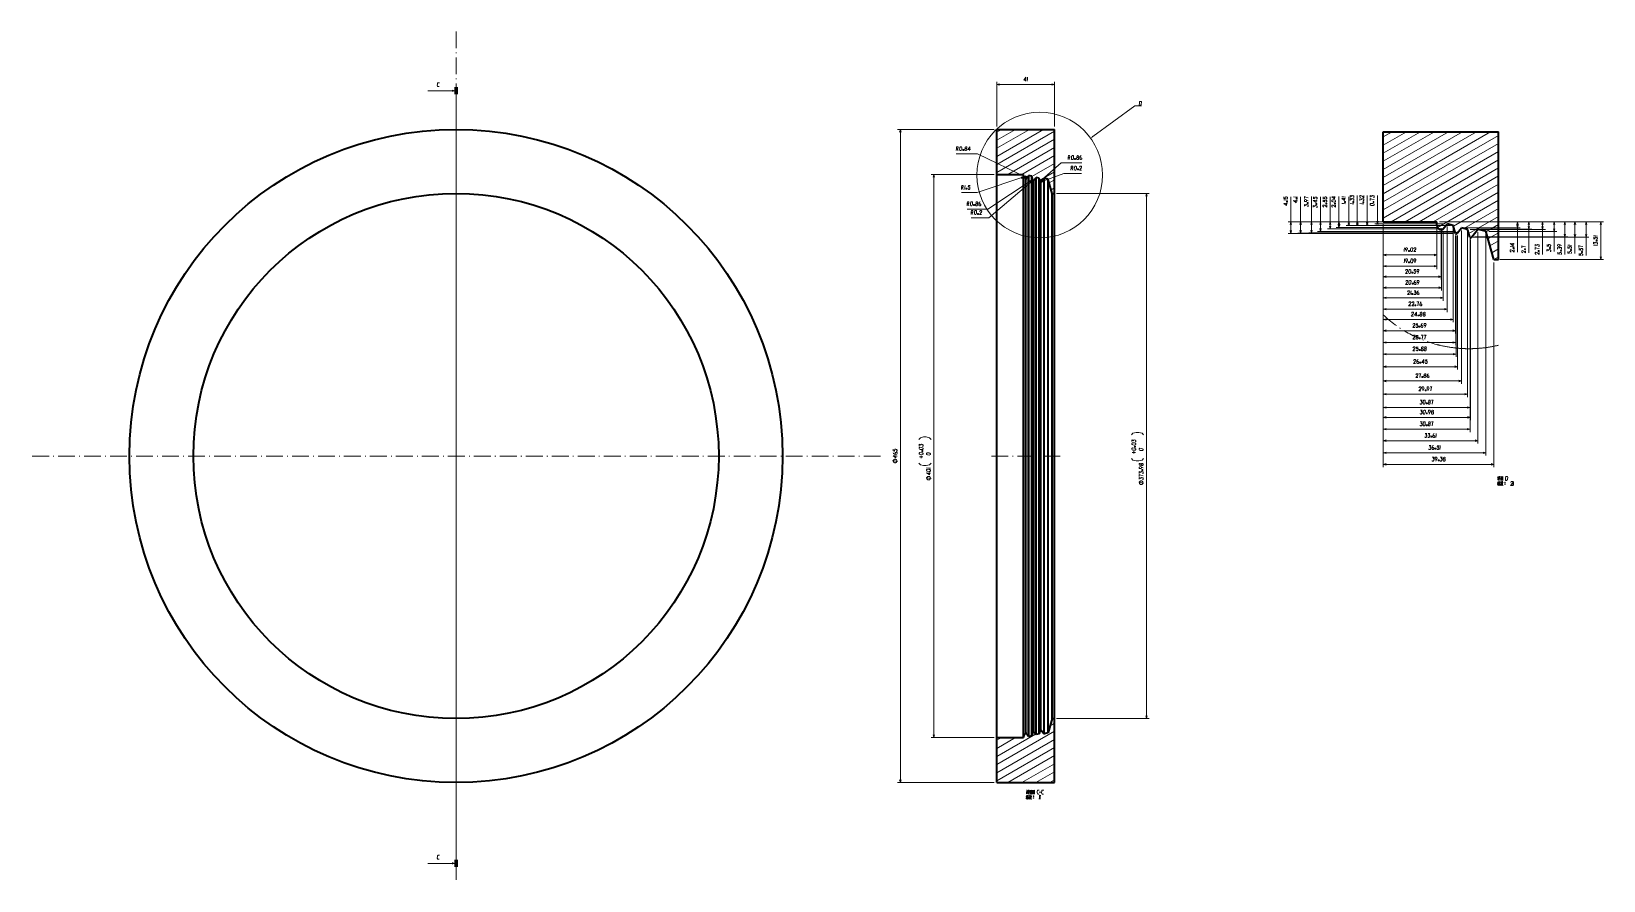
# Model space of a CAD drawing. Extents: x -214 to 8941, y -1198 to 2514.
# Drawn here: x -214 to 905, y -724 to -119 of the extents above; entities that cross this region are included whole.
import ezdxf

# ---------------------------------------------------------------- set-up
doc = ezdxf.new("R2010")
doc.units = 0
doc.linetypes.add('DASHDOT', pattern=[18.5, 12, -3, 0.5, -3])

msp = doc.modelspace()

# ---------------------------------------------------------------- linework, layer by layer
at = {"color": 7, "linetype": 'DASHDOT', "lineweight": 13}
for p, q in [((88.3325, -119.1496), (88.3325, -723.6496)), ((88.3325, -163.8996), (88.3325, -708.8996)), ((390.5825, -421.3996), (-213.9175, -421.3996)), ((518.4802, -421.3996), (469.2802, -421.3996))]:
    msp.add_line(p, q, dxfattribs=at)
at = {"color": 7, "lineweight": 13}
for p, q in [((473.3802, -186.8996), (473.3802, -154.9211)), ((514.3802, -186.8996), (514.3802, -154.9211)), ((85.4347, -161.3996), (68.3325, -161.3996)), ((473.3802, -156.9211), (514.3802, -156.9211)), ((471.3802, -188.8996), (402.6581, -188.8996)), ((404.6581, -653.8996), (404.6581, -188.8996)), ((473.3802, -208.0687), (506.582, -188.8996)), ((473.3802, -202.2952), (496.582, -188.8996)), ((473.3802, -196.5217), (486.582, -188.8996)), ((473.3802, -190.7482), (476.582, -188.8996)), ((473.3802, -213.8422), (514.3802, -190.1708)), ((473.3802, -219.6157), (514.3802, -195.9443)), ((748.4536, -234.6949), (824.8572, -190.5832)), ((748.4536, -228.9214), (814.8572, -190.5832)), ((748.4536, -223.1478), (804.8572, -190.5832)), ((748.4536, -217.3743), (794.8572, -190.5832)), ((748.4536, -211.6008), (784.8572, -190.5832)), ((748.4536, -205.8273), (774.8572, -190.5832)), ((748.4536, -200.0538), (764.8572, -190.5832)), ((748.4536, -194.2803), (754.8572, -190.5832)), ((748.4536, -240.4684), (830.4536, -193.1256)), ((748.4536, -246.2419), (830.4536, -198.8991)), ((459.4992, -206.34), (444.4342, -206.34)), ((494.8269, -223.3065), (459.4992, -206.34)), ((481.1564, -220.8996), (514.3802, -201.7178)), ((491.1564, -220.8996), (514.3802, -207.4913)), ((748.4536, -252.0154), (830.4536, -204.6726)), ((754.0059, -254.5832), (830.4536, -210.4461)), ((471.3802, -220.8996), (426.4731, -220.8996)), ((428.4731, -621.8996), (428.4731, -220.8996)), ((493.9729, -222.2311), (459.2943, -233.909)), ((492.4749, -620.4896), (492.4749, -222.3096)), ((493.572, -619.1227), (493.572, -223.6765)), ((493.8452, -619.0469), (493.8452, -223.7523)), ((494.7361, -619.345), (494.7361, -223.4542)), ((498.344, -222.5234), (514.3802, -213.2648)), ((503.6007, -226.3314), (519.0167, -212.7325)), ((503.7903, -225.1524), (514.3802, -219.0383)), ((504.1722, -226.4823), (521.1041, -220.1813)), ((519.0167, -212.7325), (533.8017, -212.7325)), ((521.1041, -220.1813), (533.7191, -220.1813)), ((764.0059, -254.5832), (830.4536, -216.2196)), ((774.0059, -254.5832), (830.4536, -221.9931)), ((459.2943, -233.909), (448.1143, -233.909)), ((499.1481, -224.3488), (466.9298, -245.6439)), ((499.2619, -224.9989), (467.5959, -251.8444)), ((499.0696, -617.7452), (499.0696, -225.054)), ((499.2964, -617.6033), (499.2964, -225.1959)), ((499.8304, -617.9269), (499.8304, -224.8723)), ((504.1674, -616.3315), (504.1674, -226.4677)), ((504.3942, -616.1896), (504.3942, -226.6096)), ((504.9279, -616.5132), (504.9279, -226.286)), ((510.6259, -226.9794), (514.3802, -224.8118)), ((512.0463, -231.9328), (514.3802, -230.5853)), ((515.8802, -234.4115), (581.8504, -234.4115)), ((579.8504, -608.3877), (579.8504, -234.4115)), ((784.0059, -254.5832), (830.4536, -227.7666)), ((786.983, -258.6378), (830.4536, -233.5401)), ((466.9298, -245.6439), (452.1448, -245.6439)), ((682.6804, -262.892), (682.6804, -236.8124)), ((689.6146, -262.7817), (689.6146, -236.9944)), ((697.4078, -262.5286), (697.4078, -236.7474)), ((703.6974, -261.4815), (703.6974, -236.967)), ((710.6315, -259.6924), (710.6315, -236.9142)), ((716.8907, -258.6697), (716.8907, -236.5858)), ((723.978, -257.4032), (723.978, -236.8464)), ((729.9348, -257.2462), (729.9348, -236.0453)), ((736.9877, -257.214), (736.9877, -235.9628)), ((744.3159, -256.0393), (744.3159, -235.9547)), ((798.381, -257.8307), (830.4536, -239.3137)), ((805.8005, -259.3206), (830.4536, -245.0872)), ((467.5959, -251.8444), (454.981, -251.8444)), ((746.4536, -254.5832), (680.6804, -254.5832)), ((746.4536, -254.5832), (687.6146, -254.5832)), ((746.4536, -254.5832), (695.4078, -254.5832)), ((746.4536, -254.5832), (701.6974, -254.5832)), ((746.4536, -254.5832), (708.6315, -254.5832)), ((746.4536, -254.5832), (714.8907, -254.5832)), ((784.4952, -254.5832), (721.978, -254.5832)), ((784.643, -257.4032), (721.978, -257.4032)), ((745.8948, -254.5832), (727.9348, -254.5832)), ((787.0802, -257.2462), (727.9348, -257.2462)), ((746.4536, -254.5832), (734.9877, -254.5832)), ((796.2042, -257.214), (734.9877, -257.214)), ((746.4536, -254.5832), (742.3159, -254.5832)), ((791.9685, -256.0393), (742.3159, -256.0393)), ((748.4536, -256.5832), (748.4536, -280.2671)), ((748.4536, -256.5832), (748.4536, -288.2745)), ((748.4536, -256.5832), (748.4536, -295.754)), ((748.4536, -256.5832), (748.4536, -303.5887)), ((748.4536, -256.5832), (748.4536, -310.8659)), ((748.4536, -256.5832), (748.4536, -318.8958)), ((748.4536, -256.5832), (748.4536, -326.2111)), ((748.4536, -256.5832), (748.4536, -334.2022)), ((748.4536, -256.5832), (748.4536, -350.8517)), ((748.4536, -256.5832), (748.4536, -342.5269)), ((748.4536, -256.5832), (748.4536, -359.8423)), ((748.4536, -256.5832), (748.4536, -369.9777)), ((748.4536, -256.5832), (748.4536, -379.4067)), ((748.4536, -256.5832), (748.4536, -395.9084)), ((748.4536, -256.5832), (748.4536, -388.8293)), ((748.4536, -256.5832), (748.4536, -404.3147)), ((748.4536, -256.5832), (748.4536, -412.4839)), ((748.4536, -256.5832), (748.4536, -421.1138)), ((748.4536, -256.5832), (748.4536, -429.3653)), ((786.4952, -256.5832), (786.4952, -280.2671)), ((788.4952, -254.5832), (846.0015, -254.5832)), ((788.4952, -254.5832), (863.828, -254.5832)), ((788.4952, -254.5832), (894.8497, -254.5832)), ((788.4952, -254.5832), (879.7321, -254.5832)), ((788.4952, -254.5832), (854.1263, -254.5832)), ((788.4952, -254.5832), (872.0422, -254.5832)), ((788.4952, -254.5832), (905.2531, -254.5832)), ((788.4952, -254.5832), (886.8976, -254.5832)), ((809.2737, -263.0889), (830.4536, -250.8607)), ((821.5245, -261.7894), (830.4536, -256.6342)), ((844.0015, -276.2101), (844.0015, -254.5832)), ((852.1263, -276.743), (852.1263, -254.5832)), ((861.828, -277.9409), (861.828, -254.5832)), ((870.0422, -275.8423), (870.0422, -254.5832)), ((877.7321, -277.8885), (877.7321, -254.5832)), ((884.8976, -277.2935), (884.8976, -254.5832)), ((892.8497, -278.6575), (892.8497, -254.5832)), ((903.2531, -281.607), (903.2531, -254.5832)), ((797.8323, -262.892), (680.6804, -262.892)), ((798.2169, -262.7817), (687.6146, -262.7817)), ((799.3538, -262.5286), (695.4078, -262.5286)), ((797.9893, -261.4815), (701.6974, -261.4815)), ((789.1654, -259.6924), (708.6315, -259.6924)), ((787.8325, -258.6697), (714.8907, -258.6697)), ((786.643, -259.4032), (786.643, -288.2745)), ((789.6389, -259.2462), (789.6389, -295.754)), ((789.8325, -260.6697), (789.8325, -303.5887)), ((791.1654, -261.6924), (791.1654, -310.8659)), ((793.9685, -258.0393), (793.9685, -318.8958)), ((798.2042, -259.214), (798.2042, -326.2111)), ((799.8015, -262.7841), (802.2365, -261.3783)), ((799.8323, -264.892), (799.8323, -334.2022)), ((799.9893, -263.4815), (799.9893, -342.5269)), ((800.2169, -264.7817), (800.2169, -350.8517)), ((801.3538, -264.5286), (801.3538, -359.8423)), ((804.1637, -260.8667), (804.1637, -369.9777)), ((806.1637, -258.8667), (846.0015, -258.8667)), ((808.3998, -262.0415), (808.3998, -379.4067)), ((810.1844, -266.309), (810.1844, -388.8293)), ((810.1844, -266.309), (810.1844, -404.3147)), ((810.3998, -260.0415), (863.828, -260.0415)), ((810.4125, -267.6091), (810.4125, -395.9084)), ((812.028, -265.7194), (894.8497, -265.7194)), ((812.4125, -265.6091), (886.8976, -265.6091)), ((813.549, -265.356), (879.7321, -265.356)), ((815.6715, -261.9789), (815.6715, -412.4839)), ((817.6715, -259.9789), (854.1263, -259.9789)), ((821.4673, -263.5899), (821.4673, -421.1138)), ((822.9449, -266.7428), (830.4536, -262.4077)), ((823.4673, -261.5899), (872.0422, -261.5899)), ((824.3652, -271.6963), (830.4536, -268.1812)), ((748.4536, -278.2671), (786.4952, -278.2671)), ((825.7856, -276.6497), (830.4536, -273.9547)), ((827.206, -281.6031), (830.4536, -279.7282)), ((748.4536, -286.2745), (786.643, -286.2745)), ((827.2071, -283.607), (827.2071, -429.3653)), ((831.4536, -281.607), (905.2531, -281.607)), ((748.4536, -293.754), (789.6389, -293.754)), ((748.4536, -301.5887), (789.8325, -301.5887)), ((748.4536, -308.8659), (791.1654, -308.8659)), ((748.4536, -316.8958), (793.9685, -316.8958)), ((748.4536, -324.2111), (798.2042, -324.2111)), ((748.4536, -332.2022), (799.8323, -332.2022)), ((748.4536, -340.5269), (799.9893, -340.5269)), ((748.4536, -348.8517), (800.2169, -348.8517)), ((748.4536, -357.8423), (801.3538, -357.8423)), ((748.4536, -367.9777), (804.1637, -367.9777)), ((748.4536, -377.4067), (808.3998, -377.4067)), ((748.4536, -386.8293), (810.1844, -386.8293)), ((748.4536, -393.9084), (810.4125, -393.9084)), ((748.4536, -402.3147), (810.1844, -402.3147)), ((748.4536, -410.4839), (815.6715, -410.4839)), ((748.4536, -419.1138), (821.4673, -419.1138)), ((748.4536, -427.3653), (827.2071, -427.3653)), ((511.3185, -613.4042), (514.3802, -611.6365)), ((515.8802, -608.3877), (581.8504, -608.3877)), ((471.3802, -621.8996), (426.4731, -621.8996)), ((473.3802, -641.0814), (514.3802, -617.41)), ((473.3802, -635.3079), (500.9523, -619.3891)), ((473.3802, -629.5344), (486.604, -621.8996)), ((473.3802, -623.7609), (476.604, -621.8996)), ((473.3802, -646.8549), (514.3802, -623.1835)), ((503.7546, -617.7712), (505.2367, -616.9155)), ((473.3802, -652.6284), (514.3802, -628.957)), ((481.1784, -653.8996), (514.3802, -634.7305)), ((491.1784, -653.8996), (514.3802, -640.504)), ((501.1784, -653.8996), (514.3802, -646.2775)), ((471.3802, -653.8996), (402.6581, -653.8996)), ((511.1784, -653.8996), (514.3802, -652.051)), ((85.4347, -711.3996), (68.3325, -711.3996))]:
    msp.add_line(p, q, dxfattribs=at)
at = {"color": 7, "lineweight": 100}
for p, q in [((88.3325, -158.8996), (88.3325, -163.8996)), ((88.3325, -713.8996), (88.3325, -708.8996))]:
    msp.add_line(p, q, dxfattribs=at)
at = {"color": 7, "lineweight": 35}
for p, q in [((473.3802, -188.8996), (514.3802, -188.8996)), ((473.3802, -220.8996), (473.3802, -188.8996)), ((514.3802, -234.4115), (514.3802, -188.8996)), ((748.4536, -254.5832), (748.4536, -190.5832)), ((748.4536, -190.5832), (830.4536, -190.5832)), ((830.4536, -281.607), (830.4536, -190.5832)), ((473.3802, -621.8996), (473.3802, -220.8996)), ((473.3802, -220.8996), (492.4011, -220.8996)), ((492.4011, -621.8996), (492.4011, -220.8996)), ((492.4749, -222.3096), (492.4011, -220.8996)), ((493.8452, -223.7523), (493.572, -223.6765)), ((494.7361, -223.4542), (496.1377, -221.6277)), ((496.1377, -621.1715), (496.1377, -221.6277)), ((498.2556, -222.215), (496.1377, -221.6277)), ((498.2556, -620.5842), (498.2556, -222.215)), ((499.0696, -225.054), (498.2556, -222.215)), ((499.8304, -224.8723), (501.2353, -223.0414)), ((501.2353, -619.7578), (501.2353, -223.0414)), ((503.3534, -223.6287), (501.2353, -223.0414)), ((503.3534, -619.1705), (503.3534, -223.6287)), ((503.4305, -223.8979), (503.3534, -223.6287)), ((506.7842, -223.8669), (506.9892, -223.5975)), ((506.9892, -619.2017), (506.9892, -223.5975)), ((507.3145, -223.6895), (506.9892, -223.5975)), ((509.6172, -224.3281), (507.3145, -223.6895)), ((504.1674, -226.4677), (503.4305, -223.8979)), ((504.9279, -226.286), (506.7842, -223.8669)), ((509.8871, -224.403), (509.6172, -224.3281)), ((509.8871, -618.3962), (509.8871, -224.403)), ((509.9643, -224.6721), (509.8871, -224.403)), ((512.757, -234.4115), (509.9643, -224.6721)), ((512.757, -608.3877), (512.757, -234.4115)), ((512.757, -234.4115), (513.8802, -234.4115)), ((513.8802, -234.4115), (514.3802, -234.4115)), ((514.3802, -608.3877), (514.3802, -234.4115)), ((748.4536, -254.5832), (786.4952, -254.5832)), ((786.643, -257.4032), (786.4952, -254.5832)), ((791.1654, -259.6924), (793.9685, -256.0393)), ((798.2042, -257.214), (793.9685, -256.0393)), ((799.8323, -262.892), (798.2042, -257.214)), ((789.3836, -260.2886), (788.8372, -260.1371)), ((801.3538, -262.5286), (804.1637, -258.8667)), ((808.3998, -260.0415), (804.1637, -258.8667)), ((808.5542, -260.5798), (808.3998, -260.0415)), ((810.028, -265.7194), (808.5542, -260.5798)), ((811.549, -265.356), (815.2615, -260.5179)), ((815.2615, -260.5179), (815.6715, -259.9789)), ((816.322, -260.163), (815.6715, -259.9789)), ((820.9276, -261.4402), (816.322, -260.163)), ((821.4673, -261.5899), (820.9276, -261.4402)), ((821.6216, -262.1282), (821.4673, -261.5899)), ((827.2071, -281.607), (821.6216, -262.1282)), ((827.2071, -281.607), (829.4536, -281.607)), ((829.4536, -281.607), (830.4536, -281.607)), ((512.757, -608.3877), (509.9643, -618.1271)), ((512.757, -608.3877), (513.8802, -608.3877)), ((513.8802, -608.3877), (514.3802, -608.3877)), ((514.3802, -653.8996), (514.3802, -608.3877)), ((473.3802, -653.8996), (473.3802, -621.8996)), ((473.3802, -621.8996), (492.4011, -621.8996)), ((492.4749, -620.4896), (492.4011, -621.8996)), ((493.8452, -619.0469), (493.572, -619.1227)), ((494.7361, -619.345), (496.1377, -621.1715)), ((498.2556, -620.5842), (496.1377, -621.1715)), ((499.0696, -617.7452), (498.2556, -620.5842)), ((499.8304, -617.9269), (501.2353, -619.7578)), ((503.3534, -619.1705), (501.2353, -619.7578)), ((503.4305, -618.9013), (503.3534, -619.1705)), ((504.1674, -616.3315), (503.4305, -618.9013)), ((504.9279, -616.5132), (506.7842, -618.9323)), ((506.7842, -618.9323), (506.9892, -619.2017)), ((507.3145, -619.1097), (506.9892, -619.2017)), ((509.6172, -618.4711), (507.3145, -619.1097)), ((509.8871, -618.3962), (509.6172, -618.4711)), ((509.9643, -618.1271), (509.8871, -618.3962)), ((473.3802, -653.8996), (514.3802, -653.8996))]:
    msp.add_line(p, q, dxfattribs=at)
at = {"color": 7, "linetype": 'DASHDOT', "lineweight": 13, "ltscale": 0.003821}
msp.add_line((786.4952, -342.0292), (786.643, -342.0683), dxfattribs=at)
at = {"color": 7, "linetype": 'DASHDOT', "lineweight": 13, "ltscale": 0.014029}
msp.add_line((788.8372, -342.6175), (789.3836, -342.7451), dxfattribs=at)
at = {"color": 7, "linetype": 'DASHDOT', "lineweight": 13, "ltscale": 0.0114}
msp.add_line((800.2858, -344.5548), (799.8323, -344.5069), dxfattribs=at)
at = {"color": 7, "linetype": 'DASHDOT', "lineweight": 13, "ltscale": 0.026825}
msp.add_line((800.2858, -344.5548), (801.3538, -344.6584), dxfattribs=at)
at = {"color": 7, "linetype": 'DASHDOT', "lineweight": 13, "ltscale": 0.003859}
msp.add_line((808.3998, -345.0197), (808.5542, -345.0214), dxfattribs=at)
at = {"color": 7, "linetype": 'DASHDOT', "lineweight": 13, "ltscale": 0.011341}
msp.add_line((810.4816, -345.02), (810.028, -345.0241), dxfattribs=at)
at = {"color": 7, "linetype": 'DASHDOT', "lineweight": 13, "ltscale": 0.02669}
msp.add_line((810.4816, -345.02), (811.549, -345.0014), dxfattribs=at)
at = {"color": 7, "linetype": 'DASHDOT', "lineweight": 13, "ltscale": 0.010274}
msp.add_line((815.6715, -344.8095), (815.2615, -344.8372), dxfattribs=at)
at = {"color": 7, "linetype": 'DASHDOT', "lineweight": 13, "ltscale": 0.016306}
msp.add_line((815.6715, -344.8095), (816.322, -344.7618), dxfattribs=at)
at = {"color": 7, "linetype": 'DASHDOT', "lineweight": 13, "ltscale": 0.01361}
msp.add_line((820.9276, -344.2869), (821.4673, -344.2154), dxfattribs=at)
at = {"color": 7, "linetype": 'DASHDOT', "lineweight": 13, "ltscale": 0.003895}
msp.add_line((821.4673, -344.2154), (821.6216, -344.1943), dxfattribs=at)
at = {"color": 7, "linetype": 'DASHDOT', "lineweight": 13, "ltscale": 0.025684}
msp.add_line((829.4536, -342.7612), (830.4536, -342.5257), dxfattribs=at)
at = {"color": 7, "lineweight": 13}
for points in [[(76.4343, -158.4246), (75.6643, -158.4246), (75.3493, -158.3196), (75.2443, -158.2146), (75.1043, -158.0046), (74.9993, -157.6196), (75.0343, -156.4996), (75.2093, -155.9746), (75.3843, -155.7296), (75.5943, -155.6246), (76.4693, -155.6246)], [(475.3121, -156.4034), (473.3802, -156.9211), (475.3121, -157.4387)], [(493.7752, -154.5711), (493.9152, -152.9961), (494.0202, -151.7711), (492.5502, -153.8011), (494.3002, -153.8011)], [(495.2102, -151.7711), (495.1052, -153.1711), (495.0002, -154.5711)], [(512.4484, -157.4387), (514.3802, -156.9211), (512.4484, -156.4034)], [(541.6153, -193.9663), (571.6451, -172.1347), (576.2902, -172.1347)], [(574.6451, -171.7147), (575.6602, -171.7147), (575.9752, -171.3997), (576.1151, -171.0847), (576.1851, -170.7697), (576.2902, -169.7897), (576.2551, -169.3697), (576.0801, -169.0547), (575.8002, -168.9147), (574.7852, -168.9147)], [(574.8901, -168.9147), (574.7852, -170.1047), (574.6451, -171.7147)], [(405.1758, -190.8315), (404.6581, -188.8996), (404.1405, -190.8315)], [(444.4342, -203.99), (444.5742, -202.415), (444.6792, -201.19), (445.5892, -201.19), (445.7992, -201.47), (445.7292, -202.275), (445.4492, -202.45), (444.5742, -202.45)], [(451.5942, -202.485), (451.8042, -202.38), (452.0492, -201.925), (451.9442, -201.435), (451.6642, -201.19), (451.2442, -201.19), (450.8242, -201.435), (450.7192, -201.855), (450.8593, -202.24), (451.0692, -202.485)], [(453.9742, -203.99), (454.1142, -202.415), (454.2192, -201.19), (452.7492, -203.22), (454.4992, -203.22)], [(444.9592, -202.45), (445.7992, -203.99)], [(449.8092, -203.5), (449.1093, -203.5)], [(449.1792, -203.29), (449.7392, -203.29)], [(449.1792, -203.71), (449.7392, -203.71)], [(524.0167, -210.3825), (524.1567, -208.8075), (524.2617, -207.5825), (525.1718, -207.5825), (525.3817, -207.8625), (525.3117, -208.6675), (525.0317, -208.8425), (524.1567, -208.8425)], [(524.5417, -208.8425), (525.3817, -210.3825)], [(529.3917, -209.8925), (528.6917, -209.8925)], [(528.7617, -209.6825), (529.3217, -209.6825)], [(528.7617, -210.1025), (529.3217, -210.1025)], [(531.1767, -208.8775), (531.3867, -208.7725), (531.6317, -208.3175), (531.5267, -207.8275), (531.2467, -207.5825), (530.8267, -207.5825), (530.4067, -207.8275), (530.3017, -208.2475), (530.4417, -208.6325), (530.6517, -208.8775)], [(533.3817, -207.5825), (532.8568, -207.8975), (532.4717, -208.4925), (532.3317, -209.4025), (532.4367, -210.1375), (532.8917, -210.3825), (533.3817, -210.3825), (533.8017, -209.9625), (533.7318, -209.3325), (533.3117, -209.0175), (532.7517, -209.0525), (532.3667, -209.4375)], [(428.9907, -222.8315), (428.4731, -220.8996), (427.9554, -222.8315)], [(490.8857, -223.8169), (492.5513, -222.7098), (490.5553, -222.8357)], [(492.8614, -222.9368), (494.8269, -223.3065), (493.3096, -222.0035)], [(526.1041, -217.8313), (526.2441, -216.2563), (526.3491, -215.0313), (527.2591, -215.0313), (527.4691, -215.3113), (527.399, -216.1163), (527.1191, -216.2913), (526.2441, -216.2913)], [(526.6291, -216.2913), (527.4691, -217.8313)], [(531.4791, -217.3413), (530.7791, -217.3413)], [(530.8491, -217.1313), (531.4091, -217.1313)], [(530.8491, -217.5513), (531.4091, -217.5513)], [(533.649, -217.8313), (532.1791, -217.8313), (533.2991, -216.5013), (533.579, -216.0813), (533.7191, -215.4863), (533.649, -215.1363), (533.4741, -215.0313), (532.8791, -215.0313), (532.5641, -215.1713), (532.2141, -215.7313)], [(448.1143, -231.5589), (448.2542, -229.9839), (448.3593, -228.759), (449.2693, -228.759), (449.4792, -229.039), (449.4092, -229.8439), (449.1292, -230.019), (448.2542, -230.019)], [(448.6393, -230.019), (449.4792, -231.5589)], [(450.6892, -228.759), (450.5843, -230.159), (450.4792, -231.5589)], [(452.0893, -231.069), (451.3893, -231.069)], [(451.4593, -230.8589), (452.0193, -230.8589)], [(451.4593, -231.2789), (452.0193, -231.2789)], [(452.7892, -230.929), (452.9293, -231.3139), (453.2443, -231.5589), (453.6642, -231.5589), (454.0843, -231.1389), (454.2242, -230.7189), (454.2242, -230.2639), (454.0143, -229.879), (453.6292, -229.739), (453.2443, -229.8089), (452.9993, -230.019), (453.1393, -228.759)], [(453.1393, -228.899), (454.2943, -228.899)], [(497.1044, -226.32), (498.4306, -224.823), (496.5336, -225.4564)], [(497.9705, -226.7723), (499.1093, -225.1282), (497.301, -225.9826)], [(504.707, -224.6652), (503.6007, -226.3314), (505.3919, -225.4416)], [(505.8022, -225.3234), (504.1722, -226.4823), (506.1633, -226.2937)], [(580.368, -236.3434), (579.8504, -234.4115), (579.3328, -236.3434)], [(452.1448, -243.2939), (452.2848, -241.7189), (452.3898, -240.4939), (453.2998, -240.4939), (453.5098, -240.7739), (453.4398, -241.5789), (453.1598, -241.7539), (452.2848, -241.7539)], [(452.6698, -241.7539), (453.5098, -243.2939)], [(457.5198, -242.8039), (456.8198, -242.8039)], [(456.8898, -242.5939), (457.4498, -242.5939)], [(456.8898, -243.0139), (457.4498, -243.0139)], [(459.3048, -241.7889), (459.5148, -241.6839), (459.7598, -241.2289), (459.6548, -240.7389), (459.3748, -240.4939), (458.9548, -240.4939), (458.5348, -240.7389), (458.4298, -241.1589), (458.5698, -241.5439), (458.7798, -241.7889)], [(461.5098, -240.4939), (460.9848, -240.8089), (460.5998, -241.4039), (460.4598, -242.3139), (460.5648, -243.0489), (461.0198, -243.2939), (461.5098, -243.2939), (461.9298, -242.8739), (461.8598, -242.2439), (461.4398, -241.9289), (460.8798, -241.9639), (460.4948, -242.3489)], [(679.7004, -238.3174), (680.0854, -238.1774), (680.3304, -237.8624), (680.3304, -237.4424), (679.9104, -237.0224), (679.4904, -236.8824), (679.0354, -236.8824), (678.6504, -237.0924), (678.5104, -237.4774), (678.5804, -237.8624), (678.7904, -238.1074), (677.5304, -237.9674)], [(677.5304, -239.0174), (678.9304, -239.1224), (680.3304, -239.2274)], [(680.3304, -241.8524), (678.7554, -241.7124), (677.5304, -241.6074), (679.5604, -243.0774), (679.5604, -241.3274)], [(677.6704, -237.9674), (677.6704, -236.8124)], [(679.6304, -240.5574), (679.6304, -239.9974)], [(679.8405, -239.9274), (679.8405, -240.6274)], [(680.0504, -240.5574), (680.0504, -239.9974)], [(684.4645, -236.9944), (685.8646, -237.0994), (687.2646, -237.2044)], [(687.2646, -239.8294), (685.6896, -239.6894), (684.4645, -239.5844), (686.4946, -241.0544), (686.4946, -239.3044)], [(686.5646, -238.5344), (686.5646, -237.9744)], [(686.7745, -237.9044), (686.7745, -238.6044)], [(686.9846, -238.5344), (686.9846, -237.9744)], [(695.0579, -237.5174), (693.3428, -237.2374), (692.7128, -236.9924), (692.2578, -236.7474), (692.2578, -238.1124)], [(693.6229, -239.0224), (693.7628, -239.4074), (693.7628, -239.8974), (693.4828, -240.1774), (693.0278, -240.2824), (692.5028, -240.1424), (692.2578, -239.8624), (692.2578, -239.2324), (692.5728, -238.8824), (693.0978, -238.8124), (695.0579, -239.6524)], [(694.6028, -243.8174), (694.8129, -243.7474), (694.9879, -243.6424), (695.0579, -243.4324), (695.0579, -243.0124), (694.9528, -242.8374), (694.7429, -242.5924), (693.7979, -242.3824), (693.5529, -242.5224), (693.4128, -242.8024), (693.4828, -243.0824), (692.2578, -242.3824), (692.2578, -243.6424)], [(694.3578, -241.6124), (694.3578, -241.0524)], [(694.5678, -240.9824), (694.5678, -241.6824)], [(694.7778, -241.6124), (694.7778, -241.0524)], [(700.7174, -238.472), (701.1024, -238.332), (701.3474, -238.017), (701.3474, -237.597), (700.9274, -237.177), (700.5074, -237.037), (700.0524, -237.037), (699.6674, -237.247), (699.5274, -237.632), (699.5974, -238.017), (699.8074, -238.262), (698.5474, -238.122)], [(701.3474, -239.697), (699.7724, -239.557), (698.5474, -239.452), (700.5774, -240.922), (700.5774, -239.172)], [(700.8924, -244.457), (701.1024, -244.387), (701.2774, -244.282), (701.3474, -244.072), (701.3474, -243.652), (701.2424, -243.477), (701.0324, -243.232), (700.0874, -243.022), (699.8424, -243.162), (699.7024, -243.442), (699.7724, -243.722), (698.5474, -243.022), (698.5474, -244.282)], [(698.6874, -238.122), (698.6874, -236.967)], [(700.6474, -242.252), (700.6474, -241.692)], [(700.8574, -241.622), (700.8574, -242.322)], [(701.0674, -242.252), (701.0674, -241.692)], [(707.6516, -238.4192), (708.0365, -238.2792), (708.2816, -237.9642), (708.2816, -237.5442), (707.8615, -237.1242), (707.4415, -236.9842), (706.9865, -236.9842), (706.6016, -237.1942), (706.4615, -237.5792), (706.5316, -237.9642), (706.7415, -238.2092), (705.4815, -238.0692)], [(707.6516, -240.6242), (708.0365, -240.4842), (708.2816, -240.1692), (708.2816, -239.7492), (707.8615, -239.3292), (707.4415, -239.1892), (706.9865, -239.1892), (706.6016, -239.3992), (706.4615, -239.7842), (706.5316, -240.1692), (706.7415, -240.4142), (705.4815, -240.2742)], [(708.2816, -242.7942), (708.2816, -244.2642), (706.9515, -243.1442), (706.5316, -242.8642), (705.9365, -242.7242), (705.5865, -242.7942), (705.4815, -242.9692), (705.4815, -243.5642), (705.6215, -243.8792), (706.1815, -244.2292)], [(705.6215, -238.0692), (705.6215, -236.9142)], [(705.6215, -240.2742), (705.6215, -239.1192)], [(707.5815, -241.9542), (707.5815, -241.3942)], [(707.7915, -241.3242), (707.7915, -242.0242)], [(708.0015, -241.9542), (708.0015, -241.3942)], [(714.5407, -237.1108), (712.9657, -236.9709), (711.7407, -236.8658), (713.7707, -238.3358), (713.7707, -236.5858)], [(714.5407, -242.8159), (714.5407, -244.2859), (713.2107, -243.1659), (712.7907, -242.8859), (712.1957, -242.7459), (711.8457, -242.8159), (711.7407, -242.9909), (711.7407, -243.5859), (711.8807, -243.9009), (712.4407, -244.2509)], [(713.8407, -241.9759), (713.8407, -241.4159)], [(714.0507, -241.3459), (714.0507, -242.0459)], [(714.2607, -241.9759), (714.2607, -241.4159)], [(718.8279, -236.8463), (720.228, -236.9513), (721.628, -237.0563)], [(721.628, -238.2813), (720.053, -238.1414), (718.8279, -238.0363), (720.858, -239.5063), (720.858, -237.7563)], [(718.8279, -241.6064), (720.228, -241.7113), (721.628, -241.8163)], [(720.928, -240.8363), (720.928, -240.2763)], [(721.1379, -240.2063), (721.1379, -240.9063)], [(721.348, -240.8363), (721.348, -240.2763)], [(727.1298, -237.4802), (727.3398, -237.4102), (727.5148, -237.3052), (727.5848, -237.0952), (727.5848, -236.6752), (727.4797, -236.5002), (727.2698, -236.2552), (726.3248, -236.0452), (726.0798, -236.1852), (725.9398, -236.4652), (726.0098, -236.7452), (724.7847, -236.0452), (724.7847, -237.3052)], [(727.1298, -239.6152), (727.3398, -239.5453), (727.5148, -239.4402), (727.5848, -239.2303), (727.5848, -238.8102), (727.4797, -238.6353), (727.2698, -238.3903), (726.3248, -238.1802), (726.0798, -238.3203), (725.9398, -238.6003), (726.0098, -238.8802), (724.7847, -238.1802), (724.7847, -239.4402)], [(724.7847, -241.7153), (726.1848, -241.8203), (727.5848, -241.9253)], [(726.8848, -240.9453), (726.8848, -240.3853)], [(727.0947, -240.3152), (727.0947, -241.0153)], [(727.3047, -240.9453), (727.3047, -240.3853)], [(734.6377, -236.0328), (734.6377, -237.5028), (733.3077, -236.3828), (732.8877, -236.1028), (732.2927, -235.9628), (731.9427, -236.0328), (731.8376, -236.2078), (731.8376, -236.8028), (731.9777, -237.1178), (732.5377, -237.4678)], [(734.1827, -239.6378), (734.3927, -239.5678), (734.5677, -239.4628), (734.6377, -239.2528), (734.6377, -238.8328), (734.5327, -238.6578), (734.3227, -238.4128), (733.3777, -238.2028), (733.1327, -238.3428), (732.9927, -238.6228), (733.0627, -238.9028), (731.8376, -238.2028), (731.8376, -239.4628)], [(731.8376, -241.7378), (733.2377, -241.8428), (734.6377, -241.9478)], [(733.9377, -240.9678), (733.9377, -240.4078)], [(734.1476, -240.3378), (734.1476, -241.0378)], [(734.3577, -240.9678), (734.3577, -240.4078)], [(741.5109, -237.3897), (741.7209, -237.3197), (741.8959, -237.2147), (741.9659, -237.0047), (741.9659, -236.5847), (741.8608, -236.4097), (741.6509, -236.1647), (740.7059, -235.9547), (740.4609, -236.0947), (740.3209, -236.3747), (740.3909, -236.6547), (739.1658, -235.9547), (739.1658, -237.2147)], [(741.9659, -238.8597), (740.2509, -238.5797), (739.6208, -238.3347), (739.1658, -238.0897), (739.1658, -239.4547)], [(741.2659, -240.7847), (741.2659, -240.2247)], [(741.4758, -240.1547), (741.4758, -240.8547)], [(741.6859, -240.7847), (741.6859, -240.2247)], [(454.981, -249.4944), (455.1209, -247.9194), (455.226, -246.6944), (456.136, -246.6944), (456.3459, -246.9744), (456.2759, -247.7794), (455.9959, -247.9544), (455.1209, -247.9544)], [(455.506, -247.9544), (456.3459, -249.4944)], [(460.356, -249.0044), (459.6559, -249.0044)], [(459.726, -248.7944), (460.2859, -248.7944)], [(459.726, -249.2144), (460.2859, -249.2144)], [(462.5259, -249.4944), (461.0559, -249.4944), (462.1759, -248.1644), (462.4559, -247.7444), (462.5959, -247.1494), (462.5259, -246.7994), (462.351, -246.6944), (461.756, -246.6944), (461.4409, -246.8344), (461.0909, -247.3944)], [(683.1981, -256.515), (682.6804, -254.5832), (682.1628, -256.515)], [(690.1322, -256.515), (689.6146, -254.5832), (689.0969, -256.515)], [(697.9255, -256.515), (697.4078, -254.5832), (696.8902, -256.515)], [(704.215, -256.515), (703.6974, -254.5832), (703.1797, -256.515)], [(711.1492, -256.515), (710.6315, -254.5832), (710.1139, -256.515)], [(717.4083, -256.515), (716.8907, -254.5832), (716.373, -256.515)], [(716.373, -256.7378), (716.8907, -258.6697), (717.4083, -256.7378)], [(724.4956, -256.515), (723.978, -254.5832), (723.4603, -256.515)], [(723.4603, -255.4713), (723.978, -257.4032), (724.4956, -255.4713)], [(730.4524, -256.515), (729.9348, -254.5832), (729.4171, -256.515)], [(729.4171, -255.3143), (729.9348, -257.2462), (730.4524, -255.3143)], [(737.5053, -256.515), (736.9877, -254.5832), (736.47, -256.515)], [(736.47, -255.2821), (736.9877, -257.214), (737.5053, -255.2821)], [(743.7982, -254.1075), (744.3159, -256.0393), (744.8335, -254.1075)], [(744.8335, -256.515), (744.3159, -254.5832), (743.7982, -256.515)], [(844.5191, -256.515), (844.0015, -254.5832), (843.4838, -256.515)], [(843.4838, -256.9348), (844.0015, -258.8667), (844.5191, -256.9348)], [(852.6439, -256.515), (852.1263, -254.5832), (851.6086, -256.515)], [(862.3456, -256.515), (861.828, -254.5832), (861.3104, -256.515)], [(870.5598, -256.515), (870.0422, -254.5832), (869.5245, -256.515)], [(878.2497, -256.515), (877.7321, -254.5832), (877.2144, -256.515)], [(885.4153, -256.515), (884.8976, -254.5832), (884.38, -256.515)], [(893.3673, -256.515), (892.8497, -254.5832), (892.332, -256.515)], [(903.7707, -256.515), (903.2531, -254.5832), (902.7354, -256.515)], [(682.1628, -260.9601), (682.6804, -262.892), (683.1981, -260.9601)], [(689.0969, -260.8499), (689.6146, -262.7817), (690.1322, -260.8499)], [(696.8902, -260.5967), (697.4078, -262.5286), (697.9255, -260.5967)], [(703.1797, -259.5497), (703.6974, -261.4815), (704.215, -259.5497)], [(710.1139, -257.7606), (710.6315, -259.6924), (711.1492, -257.7606)], [(851.6086, -258.0471), (852.1263, -259.9789), (852.6439, -258.0471)], [(861.3104, -258.1096), (861.828, -260.0415), (862.3456, -258.1096)], [(869.5245, -259.6581), (870.0422, -261.5899), (870.5598, -259.6581)], [(877.2144, -263.4242), (877.7321, -265.356), (878.2497, -263.4242)], [(884.38, -263.6773), (884.8976, -265.6091), (885.4153, -263.6773)], [(892.332, -263.7875), (892.8497, -265.7194), (893.3673, -263.7875)], [(898.103, -264.6651), (899.5031, -264.7701), (900.9031, -264.8751)], [(900.2731, -267.0801), (900.6581, -266.9401), (900.9031, -266.6251), (900.9031, -266.2051), (900.483, -265.7851), (900.063, -265.6451), (899.608, -265.6451), (899.223, -265.8551), (899.0831, -266.2401), (899.1531, -266.6251), (899.363, -266.8701), (898.103, -266.7301)], [(898.243, -266.7301), (898.243, -265.5751)], [(900.2031, -268.4101), (900.2031, -267.8501)], [(900.4131, -267.7801), (900.4131, -268.4801)], [(900.623, -268.4101), (900.623, -267.8501)], [(750.3854, -277.7495), (748.4536, -278.2671), (750.3854, -278.7847)], [(763.5194, -273.1171), (763.4144, -274.5171), (763.3094, -275.9171)], [(765.4794, -274.4821), (765.0944, -274.6221), (764.6044, -274.6221), (764.3244, -274.3421), (764.2194, -273.8871), (764.3594, -273.3621), (764.6394, -273.1171), (765.2694, -273.1171), (765.6194, -273.4321), (765.6894, -273.9571), (764.8494, -275.9171)], [(767.0894, -275.4271), (766.3894, -275.4271)], [(766.4594, -275.2171), (767.0194, -275.2171)], [(766.4594, -275.6371), (767.0194, -275.6371)], [(771.5694, -275.9171), (770.0994, -275.9171), (771.2194, -274.5871), (771.4994, -274.1671), (771.6394, -273.5721), (771.5694, -273.2221), (771.3944, -273.1171), (770.7994, -273.1171), (770.4844, -273.2571), (770.1344, -273.8171)], [(784.5634, -278.7847), (786.4952, -278.2671), (784.5634, -277.7495)], [(841.6515, -270.4352), (840.0765, -270.2952), (838.8514, -270.1902), (840.8815, -271.6602), (840.8815, -269.9102)], [(838.8514, -272.3602), (840.2515, -272.4651), (841.6515, -272.5702)], [(841.6515, -274.7401), (841.6515, -276.2101), (840.3215, -275.0901), (839.9015, -274.8102), (839.3065, -274.6702), (838.9565, -274.7401), (838.8514, -274.9152), (838.8514, -275.5102), (838.9915, -275.8252), (839.5515, -276.1751)], [(840.9515, -273.9001), (840.9515, -273.3401)], [(841.1615, -273.2701), (841.1615, -273.9702)], [(841.3715, -273.9001), (841.3715, -273.3401)], [(849.7763, -272.508), (848.0613, -272.228), (847.4313, -271.983), (846.9763, -271.738), (846.9763, -273.103)], [(849.7763, -275.273), (849.7763, -276.743), (848.4463, -275.623), (848.0263, -275.343), (847.4313, -275.203), (847.0813, -275.273), (846.9763, -275.448), (846.9763, -276.043), (847.1163, -276.358), (847.6763, -276.708)], [(849.0763, -274.433), (849.0763, -273.873)], [(849.2863, -273.803), (849.2863, -274.503)], [(849.4963, -274.433), (849.4963, -273.873)], [(859.023, -272.2359), (859.233, -272.166), (859.408, -272.0609), (859.478, -271.851), (859.478, -271.4309), (859.373, -271.256), (859.163, -271.011), (858.218, -270.8009), (857.973, -270.9409), (857.833, -271.2209), (857.903, -271.5009), (856.678, -270.8009), (856.678, -272.0609)], [(859.478, -273.706), (857.763, -273.426), (857.133, -273.1809), (856.678, -272.9359), (856.678, -274.301)], [(859.478, -276.4709), (859.478, -277.9409), (858.148, -276.821), (857.728, -276.541), (857.133, -276.401), (856.783, -276.4709), (856.678, -276.646), (856.678, -277.241), (856.818, -277.556), (857.378, -277.9059)], [(858.778, -275.631), (858.778, -275.071)], [(858.988, -275.0009), (858.988, -275.701)], [(859.198, -275.631), (859.198, -275.071)], [(867.0622, -272.3073), (867.4471, -272.1673), (867.6922, -271.8523), (867.6922, -271.4323), (867.2722, -271.0123), (866.8522, -270.8723), (866.3972, -270.8723), (866.0122, -271.0823), (865.8722, -271.4673), (865.9422, -271.8523), (866.1522, -272.0973), (864.8922, -271.9573)], [(867.2372, -275.8423), (867.4471, -275.7723), (867.6222, -275.6673), (867.6922, -275.4573), (867.6922, -275.0373), (867.5872, -274.8623), (867.3772, -274.6173), (866.4322, -274.4073), (866.1872, -274.5473), (866.0472, -274.8273), (866.1172, -275.1073), (864.8922, -274.4073), (864.8922, -275.6673)], [(865.0322, -271.9573), (865.0322, -270.8023)], [(866.9922, -273.6373), (866.9922, -273.0773)], [(867.2021, -273.0073), (867.2021, -273.7073)], [(867.4122, -273.6373), (867.4122, -273.0773)], [(873.947, -270.8885), (874.087, -271.2736), (874.087, -271.7635), (873.8071, -272.0435), (873.3521, -272.1486), (872.827, -272.0085), (872.582, -271.7285), (872.582, -271.0985), (872.897, -270.7485), (873.4221, -270.6786), (875.3821, -271.5186)], [(874.9271, -274.2835), (875.1371, -274.2136), (875.3121, -274.1086), (875.3821, -273.8986), (875.3821, -273.4785), (875.277, -273.3036), (875.0671, -273.0586), (874.1221, -272.8485), (873.8771, -272.9886), (873.7371, -273.2686), (873.8071, -273.5486), (872.582, -272.8485), (872.582, -274.1086)], [(874.7521, -277.8885), (875.1371, -277.7486), (875.3821, -277.4336), (875.3821, -277.0135), (874.962, -276.5936), (874.5421, -276.4536), (874.087, -276.4536), (873.702, -276.6636), (873.5621, -277.0486), (873.6321, -277.4336), (873.842, -277.6786), (872.582, -277.5386)], [(872.722, -277.5386), (872.722, -276.3836)], [(874.6821, -275.6136), (874.6821, -275.0536)], [(874.8921, -274.9836), (874.8921, -275.6836)], [(875.1021, -275.6136), (875.1021, -275.0536)], [(879.7477, -271.2736), (881.1476, -271.3785), (882.5476, -271.4836)], [(881.9177, -273.6885), (882.3026, -273.5486), (882.5476, -273.2336), (882.5476, -272.8135), (882.1276, -272.3936), (881.7076, -272.2535), (881.2526, -272.2535), (880.8677, -272.4636), (880.7277, -272.8485), (880.7976, -273.2336), (881.0076, -273.4785), (879.7477, -273.3386)], [(881.9177, -277.2935), (882.3026, -277.1536), (882.5476, -276.8386), (882.5476, -276.4185), (882.1276, -275.9986), (881.7076, -275.8586), (881.2526, -275.8586), (880.8677, -276.0686), (880.7277, -276.4536), (880.7976, -276.8386), (881.0076, -277.0836), (879.7477, -276.9436)], [(879.8876, -273.3386), (879.8876, -272.1836)], [(879.8876, -276.9436), (879.8876, -275.7886)], [(881.8477, -275.0186), (881.8477, -274.4586)], [(882.0576, -274.3885), (882.0576, -275.0886)], [(882.2676, -275.0186), (882.2676, -274.4586)], [(890.4996, -272.2525), (888.7847, -271.9725), (888.1547, -271.7275), (887.6997, -271.4825), (887.6997, -272.8475)], [(889.8697, -275.0525), (890.2546, -274.9125), (890.4996, -274.5975), (890.4996, -274.1775), (890.0797, -273.7575), (889.6597, -273.6175), (889.2047, -273.6175), (888.8197, -273.8275), (888.6797, -274.2125), (888.7496, -274.5975), (888.9597, -274.8425), (887.6997, -274.7025)], [(889.8697, -278.6575), (890.2546, -278.5175), (890.4996, -278.2025), (890.4996, -277.7825), (890.0797, -277.3625), (889.6597, -277.2225), (889.2047, -277.2225), (888.8197, -277.4325), (888.6797, -277.8175), (888.7496, -278.2025), (888.9597, -278.4475), (887.6997, -278.3075)], [(887.8397, -274.7025), (887.8397, -273.5475)], [(887.8397, -278.3075), (887.8397, -277.1525)], [(889.7997, -276.3825), (889.7997, -275.8225)], [(890.0096, -275.7525), (890.0096, -276.4525)], [(890.2197, -276.3825), (890.2197, -275.8225)], [(900.4481, -270.6151), (900.6581, -270.5451), (900.8331, -270.4401), (900.9031, -270.2301), (900.9031, -269.8101), (900.798, -269.6351), (900.5881, -269.3901), (899.6431, -269.1801), (899.3981, -269.3201), (899.2581, -269.6001), (899.3281, -269.8801), (898.103, -269.1801), (898.103, -270.4401)], [(898.103, -271.3151), (899.5031, -271.4201), (900.9031, -271.5251)], [(902.7354, -279.6752), (903.2531, -281.607), (903.7707, -279.6752)], [(750.3854, -285.7569), (748.4536, -286.2745), (750.3854, -286.7922)], [(763.6283, -281.1245), (763.5233, -282.5245), (763.4183, -283.9245)], [(765.7037, -291.404), (764.2337, -291.404), (765.3537, -290.074), (765.6337, -289.654), (765.7737, -289.059), (765.7037, -288.709), (765.5287, -288.604), (764.9337, -288.604), (764.6187, -288.744), (764.2687, -289.304)], [(765.5883, -282.4895), (765.2033, -282.6295), (764.7133, -282.6295), (764.4333, -282.3495), (764.3283, -281.8945), (764.4683, -281.3695), (764.7483, -281.1245), (765.3783, -281.1245), (765.7283, -281.4395), (765.7983, -281.9645), (764.9583, -283.9245)], [(767.1983, -283.4345), (766.4983, -283.4345)], [(766.5683, -283.2245), (767.1283, -283.2245)], [(766.5683, -283.6445), (767.1283, -283.6445)], [(769.4837, -290.914), (768.7838, -290.914)], [(768.8537, -290.704), (769.4137, -290.704)], [(770.1837, -290.774), (770.3237, -291.159), (770.6387, -291.404), (771.0587, -291.404), (771.4787, -290.984), (771.6187, -290.564), (771.6187, -290.109), (771.4088, -289.724), (771.0237, -289.584), (770.6387, -289.654), (770.3937, -289.864), (770.5338, -288.604)], [(771.4683, -282.4895), (771.0833, -282.6295), (770.5933, -282.6295), (770.3133, -282.3495), (770.2083, -281.8945), (770.3483, -281.3695), (770.6283, -281.1245), (771.2583, -281.1245), (771.6083, -281.4395), (771.6783, -281.9645), (770.8383, -283.9245)], [(770.5338, -288.744), (771.6887, -288.744)], [(773.6487, -289.969), (773.2637, -290.109), (772.7737, -290.109), (772.4937, -289.829), (772.3887, -289.374), (772.5287, -288.849), (772.8087, -288.604), (773.4387, -288.604), (773.7887, -288.919), (773.8587, -289.444), (773.0187, -291.404)], [(784.7112, -286.7922), (786.643, -286.2745), (784.7112, -285.7569)], [(750.3854, -293.2364), (748.4536, -293.754), (750.3854, -294.2716)], [(750.3854, -301.0711), (748.4536, -301.5887), (750.3854, -302.1064)], [(765.8181, -299.2387), (764.348, -299.2387), (765.4681, -297.9087), (765.748, -297.4887), (765.8881, -296.8937), (765.8181, -296.5437), (765.6431, -296.4387), (765.048, -296.4387), (764.733, -296.5787), (764.3831, -297.1387)], [(768.8537, -291.124), (769.4137, -291.124)], [(769.598, -298.7487), (768.8981, -298.7487)], [(768.968, -298.5387), (769.5281, -298.5387)], [(768.968, -298.9587), (769.5281, -298.9587)], [(771.348, -296.4387), (770.8231, -296.7537), (770.438, -297.3487), (770.298, -298.2587), (770.4031, -298.9937), (770.858, -299.2387), (771.348, -299.2387), (771.7681, -298.8187), (771.6981, -298.1887), (771.2781, -297.8737), (770.718, -297.9087), (770.3331, -298.2937)], [(773.728, -297.8037), (773.343, -297.9437), (772.853, -297.9437), (772.5731, -297.6637), (772.468, -297.2087), (772.608, -296.6837), (772.8881, -296.4387), (773.5181, -296.4387), (773.868, -296.7537), (773.938, -297.2787), (773.098, -299.2387)], [(787.707, -294.2716), (789.6389, -293.754), (787.707, -293.2364)], [(787.9007, -302.1064), (789.8325, -301.5887), (787.9007, -301.0711)], [(750.3854, -308.3483), (748.4536, -308.8659), (750.3854, -309.3835)], [(767.202, -306.5159), (765.732, -306.5159), (766.852, -305.1859), (767.132, -304.7659), (767.272, -304.1709), (767.202, -303.8209), (767.027, -303.7159), (766.4319, -303.7159), (766.1169, -303.8559), (765.767, -304.4159)], [(767.9735, -314.5458), (766.5035, -314.5458), (767.6235, -313.2158), (767.9035, -312.7958), (768.0435, -312.2008), (767.9735, -311.8508), (767.7985, -311.7458), (767.2036, -311.7458), (766.8885, -311.8858), (766.5385, -312.4458)], [(768.1819, -303.7159), (768.077, -305.1159), (767.972, -306.5159)], [(770.2135, -314.5458), (768.7435, -314.5458), (769.8635, -313.2158), (770.1436, -312.7958), (770.2835, -312.2008), (770.2135, -311.8508), (770.0385, -311.7458), (769.4435, -311.7458), (769.1285, -311.8858), (768.7785, -312.4458)], [(769.582, -306.0259), (768.882, -306.0259)], [(768.952, -305.8159), (769.512, -305.8159)], [(768.952, -306.2359), (769.512, -306.2359)], [(770.282, -306.0609), (770.352, -306.2709), (770.457, -306.4459), (770.667, -306.5159), (771.087, -306.5159), (771.262, -306.4109), (771.507, -306.2009), (771.717, -305.2559), (771.577, -305.0109), (771.297, -304.8709), (771.017, -304.9409), (771.717, -303.7159), (770.457, -303.7159)], [(772.9785, -314.5458), (773.2585, -312.8308), (773.5035, -312.2008), (773.7485, -311.7458), (772.3835, -311.7458)], [(773.467, -303.7159), (772.942, -304.0309), (772.5569, -304.6259), (772.417, -305.5359), (772.522, -306.2709), (772.977, -306.5159), (773.467, -306.5159), (773.887, -306.0959), (773.817, -305.4659), (773.397, -305.1509), (772.837, -305.1859), (772.452, -305.5709)], [(775.4985, -311.7458), (774.9735, -312.0608), (774.5885, -312.6558), (774.4485, -313.5658), (774.5535, -314.3008), (775.0085, -314.5458), (775.4985, -314.5458), (775.9185, -314.1258), (775.8485, -313.4958), (775.4285, -313.1808), (774.8685, -313.2158), (774.4835, -313.6008)], [(789.2335, -309.3835), (791.1654, -308.8659), (789.2335, -308.3483)], [(750.3854, -316.3782), (748.4536, -316.8958), (750.3854, -317.4135)], [(750.3854, -323.6935), (748.4536, -324.2111), (750.3854, -324.7287)], [(769.8639, -321.8611), (768.3939, -321.8611), (769.5139, -320.5311), (769.7939, -320.1111), (769.9339, -319.5161), (769.8639, -319.166), (769.6889, -319.0611), (769.0939, -319.0611), (768.7789, -319.201), (768.4289, -319.761)], [(771.8589, -321.8611), (771.9989, -320.2861), (772.1039, -319.0611), (770.6339, -321.0911), (772.3839, -321.0911)], [(771.6835, -314.0558), (770.9835, -314.0558)], [(771.0535, -313.8458), (771.6135, -313.8458)], [(771.0535, -314.2658), (771.6135, -314.2658)], [(773.7839, -321.3711), (773.0839, -321.3711)], [(773.1539, -321.1611), (773.7139, -321.1611)], [(773.1539, -321.5811), (773.7139, -321.5811)], [(775.5689, -320.356), (775.7789, -320.2511), (776.0239, -319.7961), (775.9189, -319.3061), (775.6389, -319.0611), (775.2189, -319.0611), (774.7989, -319.3061), (774.6939, -319.7261), (774.8339, -320.1111), (775.0439, -320.356)], [(777.8089, -320.356), (778.0189, -320.2511), (778.2639, -319.7961), (778.1589, -319.3061), (777.8789, -319.0611), (777.4589, -319.0611), (777.0389, -319.3061), (776.9339, -319.7261), (777.0739, -320.1111), (777.2839, -320.356)], [(792.0366, -317.4135), (793.9685, -316.8958), (792.0366, -316.3782)], [(796.2723, -324.7287), (798.2042, -324.2111), (796.2723, -323.6935)], [(750.3854, -331.6846), (748.4536, -332.2022), (750.3854, -332.7198)], [(770.8705, -329.8522), (769.4005, -329.8522), (770.5204, -328.5222), (770.8005, -328.1022), (770.9404, -327.5072), (770.8705, -327.1572), (770.6954, -327.0522), (770.1005, -327.0522), (769.7855, -327.1922), (769.4355, -327.7522)], [(771.0539, -338.1769), (769.5839, -338.1769), (770.7039, -336.8469), (770.9839, -336.4269), (771.1239, -335.8319), (771.0539, -335.4819), (770.8789, -335.3769), (770.2839, -335.3769), (769.9689, -335.5169), (769.6189, -336.0769)], [(771.6404, -329.2222), (771.7805, -329.6072), (772.0955, -329.8522), (772.5154, -329.8522), (772.9355, -329.4322), (773.0754, -329.0122), (773.0754, -328.5572), (772.8655, -328.1722), (772.4805, -328.0322), (772.0955, -328.1022), (771.8505, -328.3122), (771.9905, -327.0522)], [(771.8239, -337.5469), (771.9639, -337.9319), (772.2789, -338.1769), (772.6989, -338.1769), (773.1189, -337.7569), (773.2589, -337.3369), (773.2589, -336.8819), (773.0489, -336.4969), (772.6639, -336.3569), (772.2789, -336.4269), (772.0339, -336.6369), (772.1739, -335.3769)], [(771.9905, -327.1922), (773.1454, -327.1922)], [(772.1739, -335.5169), (773.3289, -335.5169)], [(774.5455, -329.3622), (773.8455, -329.3622)], [(773.9155, -329.1522), (774.4755, -329.1522)], [(773.9155, -329.5722), (774.4755, -329.5722)], [(776.2955, -327.0522), (775.7704, -327.3672), (775.3854, -327.9622), (775.2455, -328.8722), (775.3505, -329.6072), (775.8055, -329.8522), (776.2955, -329.8522), (776.7155, -329.4322), (776.6454, -328.8022), (776.2255, -328.4872), (775.6655, -328.5222), (775.2805, -328.9072)], [(776.0239, -338.1769), (776.3039, -336.4619), (776.5489, -335.8319), (776.7939, -335.3769), (775.4289, -335.3769)], [(778.6755, -328.4172), (778.2905, -328.5572), (777.8005, -328.5572), (777.5204, -328.2772), (777.4155, -327.8222), (777.5555, -327.2972), (777.8354, -327.0522), (778.4655, -327.0522), (778.8154, -327.3672), (778.8854, -327.8922), (778.0455, -329.8522)], [(778.0889, -338.1769), (778.3689, -336.4619), (778.6139, -335.8319), (778.8589, -335.3769), (777.4939, -335.3769)], [(797.9005, -332.7198), (799.8323, -332.2022), (797.9005, -331.6846)], [(750.3854, -340.0093), (748.4536, -340.5269), (750.3854, -341.0446)], [(770.9927, -346.5016), (769.5227, -346.5016), (770.6427, -345.1717), (770.9227, -344.7516), (771.0627, -344.1566), (770.9927, -343.8066), (770.8177, -343.7017), (770.2227, -343.7017), (769.9077, -343.8416), (769.5577, -344.4016)], [(771.7627, -345.8716), (771.9027, -346.2567), (772.2177, -346.5016), (772.6377, -346.5016), (773.0577, -346.0817), (773.1977, -345.6617), (773.1977, -345.2067), (772.9877, -344.8217), (772.6027, -344.6816), (772.2177, -344.7516), (771.9727, -344.9616), (772.1127, -343.7017)], [(772.1127, -343.8416), (773.2677, -343.8416)], [(774.6677, -346.0117), (773.9677, -346.0117)], [(774.7289, -337.6869), (774.0289, -337.6869)], [(774.0377, -345.8017), (774.5977, -345.8017)], [(774.0377, -346.2216), (774.5977, -346.2216)], [(774.0989, -337.4769), (774.6589, -337.4769)], [(774.0989, -337.8969), (774.6589, -337.8969)], [(776.4527, -344.9966), (776.6627, -344.8917), (776.9077, -344.4366), (776.8027, -343.9467), (776.5227, -343.7017), (776.1027, -343.7017), (775.6827, -343.9467), (775.5777, -344.3667), (775.7177, -344.7516), (775.9277, -344.9966)], [(778.6927, -344.9966), (778.9027, -344.8917), (779.1477, -344.4366), (779.0427, -343.9467), (778.7627, -343.7017), (778.3427, -343.7017), (777.9227, -343.9467), (777.8177, -344.3667), (777.9577, -344.7516), (778.1677, -344.9966)], [(798.0574, -341.0446), (799.9893, -340.5269), (798.0574, -340.0093)], [(750.3854, -348.334), (748.4536, -348.8517), (750.3854, -349.3693)], [(750.3854, -357.3247), (748.4536, -357.8423), (750.3854, -358.36)], [(771.4912, -355.4923), (770.0212, -355.4923), (771.1412, -354.1624), (771.4212, -353.7423), (771.5612, -353.1473), (771.4912, -352.7973), (771.3162, -352.6924), (770.7212, -352.6924), (770.4062, -352.8323), (770.0562, -353.3923)], [(773.3112, -352.6924), (772.7862, -353.0074), (772.4012, -353.6024), (772.2612, -354.5124), (772.3662, -355.2473), (772.8212, -355.4923), (773.3112, -355.4923), (773.7312, -355.0724), (773.6612, -354.4424), (773.2412, -354.1273), (772.6812, -354.1624), (772.2962, -354.5473)], [(775.1312, -355.0023), (774.4312, -355.0023)], [(774.5012, -354.7924), (775.0612, -354.7924)], [(774.5012, -355.2123), (775.0612, -355.2123)], [(777.0562, -355.4923), (777.1962, -353.9174), (777.3012, -352.6924), (775.8312, -354.7224), (777.5812, -354.7224)], [(778.2812, -354.8623), (778.4212, -355.2473), (778.7362, -355.4923), (779.1562, -355.4923), (779.5762, -355.0724), (779.7162, -354.6523), (779.7162, -354.1974), (779.5062, -353.8123), (779.1212, -353.6723), (778.7362, -353.7423), (778.4912, -353.9523), (778.6312, -352.6924)], [(778.6312, -352.8323), (779.7862, -352.8323)], [(798.285, -349.3693), (800.2169, -348.8517), (798.285, -348.334)], [(799.422, -358.36), (801.3538, -357.8423), (799.422, -357.3247)], [(750.3854, -367.46), (748.4536, -367.9777), (750.3854, -368.4953)], [(773.0711, -365.6277), (771.6011, -365.6277), (772.7211, -364.2977), (773.0012, -363.8777), (773.1411, -363.2827), (773.0711, -362.9326), (772.8961, -362.8277), (772.3011, -362.8277), (771.9861, -362.9677), (771.6361, -363.5276)], [(774.4362, -365.6277), (774.7161, -363.9127), (774.9611, -363.2827), (775.2061, -362.8277), (773.8411, -362.8277)], [(776.6061, -365.1377), (775.9061, -365.1377)], [(775.9761, -364.9277), (776.5361, -364.9277)], [(775.9761, -365.3477), (776.5361, -365.3477)], [(778.3911, -364.1227), (778.6011, -364.0177), (778.8461, -363.5627), (778.7411, -363.0727), (778.4611, -362.8277), (778.0411, -362.8277), (777.6212, -363.0727), (777.5161, -363.4927), (777.6561, -363.8777), (777.8661, -364.1227)], [(780.5961, -362.8277), (780.0711, -363.1427), (779.6862, -363.7377), (779.5461, -364.6477), (779.6511, -365.3827), (780.1061, -365.6277), (780.5961, -365.6277), (781.0161, -365.2077), (780.9461, -364.5777), (780.5261, -364.2627), (779.9661, -364.2977), (779.5811, -364.6826)], [(802.2319, -368.4953), (804.1637, -367.9777), (802.2319, -367.46)], [(750.3854, -376.889), (748.4536, -377.4067), (750.3854, -377.9243)], [(775.2242, -375.0567), (773.7542, -375.0567), (774.8742, -373.7267), (775.1542, -373.3067), (775.2942, -372.7117), (775.2242, -372.3617), (775.0492, -372.2567), (774.4542, -372.2567), (774.1392, -372.3967), (773.7892, -372.9567)], [(777.2542, -373.6217), (776.8692, -373.7617), (776.3792, -373.7617), (776.0992, -373.4817), (775.9942, -373.0267), (776.1342, -372.5017), (776.4142, -372.2567), (777.0442, -372.2567), (777.3942, -372.5717), (777.4642, -373.0967), (776.6242, -375.0567)], [(778.8642, -374.5667), (778.1642, -374.5667)], [(778.2342, -374.3567), (778.7942, -374.3567)], [(778.2342, -374.7767), (778.7942, -374.7767)], [(780.8242, -373.6217), (780.4392, -373.7617), (779.9492, -373.7617), (779.6692, -373.4817), (779.5642, -373.0267), (779.7042, -372.5017), (779.9842, -372.2567), (780.6142, -372.2567), (780.9642, -372.5717), (781.0342, -373.0967), (780.1942, -375.0567)], [(782.3292, -375.0567), (782.6092, -373.3417), (782.8542, -372.7117), (783.0992, -372.2567), (781.7342, -372.2567)], [(806.468, -377.9243), (808.3998, -377.4067), (806.468, -376.889)], [(750.3854, -386.3117), (748.4536, -386.8293), (750.3854, -387.347)], [(774.594, -384.0243), (774.664, -384.2343), (774.769, -384.4093), (774.979, -384.4793), (775.399, -384.4793), (775.574, -384.3743), (775.819, -384.1643), (776.029, -383.2193), (775.889, -382.9743), (775.609, -382.8343), (775.329, -382.9043), (776.029, -381.6793), (774.769, -381.6793)], [(774.6555, -391.1034), (774.7255, -391.3134), (774.8305, -391.4883), (775.0405, -391.5583), (775.4605, -391.5583), (775.6355, -391.4534), (775.8805, -391.2433), (776.0905, -390.2984), (775.9505, -390.0533), (775.6705, -389.9134), (775.3905, -389.9834), (776.0905, -388.7584), (774.8305, -388.7584)], [(779.739, -383.9893), (779.039, -383.9893)], [(779.8005, -391.0684), (779.1005, -391.0684)], [(779.109, -383.7793), (779.669, -383.7793)], [(779.109, -384.1993), (779.669, -384.1993)], [(779.1705, -390.8584), (779.7305, -390.8584)], [(779.1705, -391.2784), (779.7305, -391.2784)], [(781.7605, -390.1234), (781.3755, -390.2634), (780.8855, -390.2634), (780.6055, -389.9834), (780.5005, -389.5284), (780.6405, -389.0034), (780.9205, -388.7584), (781.5505, -388.7584), (781.9005, -389.0734), (781.9705, -389.5984), (781.1305, -391.5583)], [(781.524, -382.9743), (781.734, -382.8693), (781.979, -382.4143), (781.874, -381.9243), (781.594, -381.6793), (781.174, -381.6793), (780.754, -381.9243), (780.649, -382.3443), (780.789, -382.7293), (780.999, -382.9743)], [(783.274, -384.4793), (783.554, -382.7643), (783.799, -382.1343), (784.044, -381.6793), (782.679, -381.6793)], [(783.7555, -390.0533), (783.9655, -389.9484), (784.2105, -389.4933), (784.1055, -389.0034), (783.8255, -388.7584), (783.4055, -388.7584), (782.9855, -389.0034), (782.8805, -389.4234), (783.0205, -389.8083), (783.2305, -390.0533)], [(808.2526, -387.347), (810.1844, -386.8293), (808.2526, -386.3117)], [(750.3854, -393.3907), (748.4536, -393.9084), (750.3854, -394.426)], [(750.3854, -401.7971), (748.4536, -402.3147), (750.3854, -402.8323)], [(774.594, -399.5097), (774.664, -399.7197), (774.769, -399.8947), (774.979, -399.9647), (775.399, -399.9647), (775.574, -399.8597), (775.819, -399.6497), (776.029, -398.7047), (775.889, -398.4597), (775.609, -398.3197), (775.329, -398.3897), (776.029, -397.1647), (774.769, -397.1647)], [(779.739, -399.4747), (779.039, -399.4747)], [(779.109, -399.2647), (779.669, -399.2647)], [(779.109, -399.6847), (779.669, -399.6847)], [(781.524, -398.4597), (781.734, -398.3547), (781.979, -397.8997), (781.874, -397.4097), (781.594, -397.1647), (781.174, -397.1647), (780.754, -397.4097), (780.649, -397.8297), (780.789, -398.2147), (780.999, -398.4597)], [(783.274, -399.9647), (783.554, -398.2497), (783.799, -397.6197), (784.044, -397.1647), (782.679, -397.1647)], [(808.2526, -402.8323), (810.1844, -402.3147), (808.2526, -401.7971)], [(808.4807, -394.426), (810.4125, -393.9084), (808.4807, -393.3907)], [(426.4731, -409.5888), (425.3064, -408.4221), (422.9731, -407.8388), (421.2231, -407.8388), (418.8897, -408.4221), (417.7231, -409.5888)], [(420.4181, -414.5238), (420.6281, -414.4538), (420.803, -414.3488), (420.873, -414.1388), (420.873, -413.7188), (420.7681, -413.5438), (420.558, -413.2988), (419.613, -413.0888), (419.368, -413.2288), (419.2281, -413.5088), (419.2981, -413.7888), (418.0731, -413.0888), (418.0731, -414.3488)], [(577.8504, -406.3513), (576.6837, -405.1846), (574.3504, -404.6013), (572.6004, -404.6013), (570.2671, -405.1846), (569.1004, -406.3513)], [(571.7954, -411.2863), (572.0054, -411.2163), (572.1804, -411.1113), (572.2504, -410.9013), (572.2504, -410.4813), (572.1454, -410.3063), (571.9354, -410.0613), (570.9904, -409.8513), (570.7454, -409.9913), (570.6054, -410.2713), (570.6754, -410.5513), (569.4504, -409.8513), (569.4504, -411.1113)], [(750.3854, -409.9663), (748.4536, -410.4839), (750.3854, -411.0016)], [(778.0375, -407.679), (778.1075, -407.889), (778.2125, -408.064), (778.4225, -408.134), (778.8425, -408.134), (779.0175, -408.029), (779.2626, -407.819), (779.4725, -406.874), (779.3325, -406.629), (779.0526, -406.489), (778.7725, -406.559), (779.4725, -405.334), (778.2125, -405.334)], [(780.1725, -407.679), (780.2426, -407.889), (780.3475, -408.064), (780.5576, -408.134), (780.9775, -408.134), (781.1525, -408.029), (781.3975, -407.819), (781.6075, -406.874), (781.4675, -406.629), (781.1876, -406.489), (780.9075, -406.559), (781.6075, -405.334), (780.3475, -405.334)], [(780.9004, -416.3088), (780.9704, -416.5189), (781.0754, -416.6938), (781.2854, -416.7639), (781.7054, -416.7639), (781.8804, -416.6588), (782.1254, -416.4489), (782.3354, -415.5038), (782.1954, -415.2589), (781.9154, -415.1188), (781.6354, -415.1888), (782.3354, -413.9639), (781.0754, -413.9639)], [(783.0076, -407.644), (782.3076, -407.644)], [(782.3776, -407.434), (782.9376, -407.434)], [(782.3776, -407.8539), (782.9376, -407.8539)], [(784.0854, -413.9639), (783.5604, -414.2788), (783.1754, -414.8738), (783.0354, -415.7838), (783.1404, -416.5189), (783.5954, -416.7639), (784.0854, -416.7639), (784.5054, -416.3438), (784.4354, -415.7139), (784.0154, -415.3989), (783.4554, -415.4338), (783.0704, -415.8188)], [(784.7576, -405.334), (784.2325, -405.649), (783.8475, -406.244), (783.7075, -407.154), (783.8126, -407.889), (784.2676, -408.134), (784.7576, -408.134), (785.1776, -407.714), (785.1075, -407.084), (784.6876, -406.769), (784.1276, -406.804), (783.7426, -407.189)], [(786.0875, -405.334), (785.9825, -406.7339), (785.8776, -408.134)], [(786.6054, -416.1339), (786.7454, -416.5189), (787.0604, -416.7639), (787.4804, -416.7639), (787.9004, -416.3438), (788.0404, -415.9238), (788.0404, -415.4688), (787.8304, -415.0839), (787.4454, -414.9438), (787.0604, -415.0139), (786.8154, -415.2238), (786.9554, -413.9639)], [(789.0204, -413.9639), (788.9154, -415.3638), (788.8104, -416.7639)], [(813.7397, -411.0016), (815.6715, -410.4839), (813.7397, -409.9663)], [(402.6581, -425.3121), (399.1581, -424.6121)], [(401.6781, -418.0588), (402.0631, -417.9188), (402.3081, -417.6038), (402.3081, -417.1838), (401.8881, -416.7638), (401.4681, -416.6238), (401.0131, -416.6238), (400.6281, -416.8338), (400.4881, -417.2188), (400.5581, -417.6038), (400.7681, -417.8488), (399.5081, -417.7088)], [(399.5081, -419.1788), (399.8231, -419.7038), (400.4181, -420.0888), (401.3281, -420.2288), (402.0631, -420.1237), (402.3081, -419.6688), (402.3081, -419.1788), (401.8881, -418.7588), (401.2581, -418.8288), (400.9431, -419.2487), (400.9781, -419.8088), (401.3631, -420.1938)], [(402.3081, -421.4538), (400.7331, -421.3138), (399.5081, -421.2088), (401.5381, -422.6788), (401.5381, -420.9288)], [(399.6481, -417.7088), (399.6481, -416.5538)], [(418.2831, -422.0838), (419.4731, -422.0838), (420.6631, -422.0838)], [(419.4731, -422.9238), (419.4731, -421.2438)], [(420.1731, -418.1638), (420.1731, -417.6038)], [(420.3831, -417.5338), (420.3831, -418.2338)], [(420.593, -418.1638), (420.593, -417.6038)], [(569.1004, -423.1862), (570.2671, -424.3529), (572.6004, -424.9362), (574.3504, -424.9362), (576.6837, -424.3529), (577.8504, -423.1863)], [(569.6604, -418.8463), (570.8504, -418.8463), (572.0404, -418.8463)], [(570.8504, -419.6862), (570.8504, -418.0063)], [(571.5504, -414.9263), (571.5504, -414.3663)], [(571.7604, -414.2963), (571.7604, -414.9963)], [(571.9704, -414.9263), (571.9704, -414.3663)], [(750.3854, -418.5962), (748.4536, -419.1138), (750.3854, -419.6315)], [(783.1403, -424.5603), (783.2103, -424.7703), (783.3153, -424.9453), (783.5253, -425.0153), (783.9453, -425.0153), (784.1204, -424.9103), (784.3654, -424.7003), (784.5753, -423.7553), (784.4353, -423.5103), (784.1553, -423.3703), (783.8753, -423.4403), (784.5753, -422.2153), (783.3153, -422.2153)], [(785.9054, -416.2739), (785.2054, -416.2739)], [(786.5353, -423.5803), (786.1503, -423.7203), (785.6603, -423.7203), (785.3803, -423.4403), (785.2753, -422.9853), (785.4153, -422.4603), (785.6953, -422.2153), (786.3253, -422.2153), (786.6754, -422.5303), (786.7454, -423.0553), (785.9053, -425.0153)], [(785.2754, -416.0638), (785.8354, -416.0638)], [(785.2754, -416.4838), (785.8354, -416.4838)], [(786.9554, -414.1039), (788.1104, -414.1039)], [(788.1453, -424.5253), (787.4453, -424.5253)], [(787.5153, -424.3153), (788.0753, -424.3153)], [(787.5153, -424.7353), (788.0753, -424.7353)], [(788.8453, -424.5603), (788.9153, -424.7703), (789.0203, -424.9453), (789.2303, -425.0153), (789.6503, -425.0153), (789.8253, -424.9103), (790.0703, -424.7003), (790.2803, -423.7553), (790.1403, -423.5103), (789.8604, -423.3703), (789.5803, -423.4403), (790.2803, -422.2153), (789.0203, -422.2153)], [(792.0653, -423.5103), (792.2753, -423.4053), (792.5203, -422.9503), (792.4153, -422.4603), (792.1353, -422.2153), (791.7153, -422.2153), (791.2953, -422.4603), (791.1903, -422.8803), (791.3303, -423.2653), (791.5403, -423.5103)], [(819.5355, -419.6315), (821.4673, -419.1138), (819.5355, -418.5962)], [(417.7231, -426.4238), (418.8897, -427.5904), (421.2231, -428.1738), (422.9731, -428.1738), (425.3064, -427.5904), (426.4731, -426.4238)], [(423.3231, -429.9238), (424.7231, -430.0288), (426.123, -430.1338)], [(426.123, -433.6688), (424.5481, -433.5288), (423.3231, -433.4238), (425.3531, -434.8938), (425.3531, -433.1438)], [(575.9954, -427.1413), (575.8904, -426.9313), (575.4354, -426.6862), (574.9454, -426.7913), (574.7004, -427.0713), (574.7004, -427.4913), (574.9454, -427.9113), (575.3654, -428.0163), (575.7504, -427.8763), (575.9954, -427.6663)], [(576.0654, -429.1363), (576.2054, -429.5213), (576.2054, -430.0113), (575.9254, -430.2913), (575.4704, -430.3963), (574.9454, -430.2563), (574.7004, -429.9763), (574.7004, -429.3463), (575.0154, -428.9963), (575.5404, -428.9263), (577.5004, -429.7663)], [(577.0454, -433.9313), (577.2554, -433.8613), (577.4304, -433.7563), (577.5004, -433.5463), (577.5004, -433.1263), (577.3954, -432.9513), (577.1854, -432.7063), (576.2404, -432.4963), (575.9954, -432.6363), (575.8554, -432.9163), (575.9254, -433.1963), (574.7004, -432.4963), (574.7004, -433.7563)], [(577.5004, -435.4013), (575.7854, -435.1213), (575.1554, -434.8763), (574.7004, -434.6313), (574.7004, -435.9963)], [(576.8004, -431.7263), (576.8004, -431.1663)], [(577.0104, -431.0963), (577.0104, -431.7963)], [(577.2204, -431.7263), (577.2204, -431.1663)], [(750.3854, -426.8477), (748.4536, -427.3653), (750.3854, -427.8829)], [(825.2753, -427.8829), (827.2071, -427.3653), (825.2753, -426.8477)], [(829.9086, -435.9682), (830.1885, -436.4232)], [(830.5735, -435.8982), (830.7485, -436.4232)], [(831.2385, -435.7932), (831.0635, -436.5282)], [(832.1135, -435.8632), (832.1135, -437.3332), (832.1135, -438.8382)], [(832.1135, -435.8982), (832.1135, -437.2982), (832.1135, -438.6982)], [(833.5836, -436.0382), (832.1135, -436.1782)], [(832.8835, -436.3182), (832.3235, -437.1232)], [(832.8835, -437.0882), (833.2336, -436.4582)], [(833.5485, -438.6632), (833.5485, -437.2982), (833.5836, -435.8982)], [(835.4036, -438.7332), (836.4186, -438.7332), (836.7336, -438.4182), (836.8735, -438.1032), (836.9435, -437.7882), (837.0485, -436.8082), (837.0135, -436.3882), (836.8386, -436.0732), (836.5585, -435.9332), (835.5436, -435.9332)], [(835.6486, -435.9332), (835.5436, -437.1232), (835.4036, -438.7332)], [(426.4731, -437.5271), (422.9731, -436.8271)], [(577.8504, -440.7646), (574.3504, -440.0646)], [(577.0454, -438.1313), (577.2554, -438.0613), (577.4304, -437.9563), (577.5004, -437.7463), (577.5004, -437.3263), (577.3954, -437.1513), (577.1854, -436.9062), (576.2404, -436.6963), (575.9954, -436.8363), (575.8554, -437.1163), (575.9254, -437.3963), (574.7004, -436.6963), (574.7004, -437.9563)], [(829.6285, -436.9132), (830.1536, -436.8082)], [(829.6636, -442.0582), (830.3635, -441.6732)], [(830.1185, -440.6232), (829.6985, -440.7632)], [(830.1885, -439.6082), (829.7336, -440.6932)], [(829.7686, -441.3932), (830.2936, -441.2182)], [(830.2585, -440.3782), (829.8035, -441.3932)], [(830.0135, -438.5232), (830.3986, -437.9632)], [(830.1536, -436.7382), (830.0836, -438.3832)], [(830.5735, -440.9032), (830.2585, -441.3932)], [(830.3986, -437.7882), (831.5535, -437.6132)], [(830.5035, -439.9232), (830.3986, -440.4832)], [(830.4686, -436.6332), (831.4136, -436.4932)], [(830.5035, -440.0632), (831.5535, -439.9232)], [(830.5386, -437.1932), (831.3085, -437.0882)], [(830.7485, -440.3432), (830.5735, -440.9032)], [(830.6086, -440.8332), (830.6086, -442.5482)], [(830.8185, -440.6232), (831.5186, -440.5182)], [(830.8885, -439.4332), (831.0635, -439.8182)], [(830.8885, -441.0432), (830.9235, -442.4432)], [(830.8885, -441.1482), (831.4136, -441.0782)], [(830.9235, -441.7082), (831.3085, -441.6382)], [(830.9586, -436.5632), (830.9586, -437.7182), (830.9586, -438.9082)], [(831.3785, -442.1982), (830.9586, -442.2682)], [(831.1335, -440.5882), (831.0635, -441.1482)], [(831.4485, -440.9732), (831.3785, -442.3732)], [(831.5886, -439.8182), (831.4485, -440.2732)], [(832.3586, -440.2032), (832.2535, -441.1132), (832.1486, -441.5332), (831.8336, -442.4082)], [(831.8685, -440.2732), (832.9186, -440.1332)], [(832.1135, -438.5932), (833.4786, -438.4882)], [(832.1835, -437.7882), (832.6735, -437.3682)], [(832.6735, -440.6932), (832.5685, -441.5332), (832.4285, -442.3732), (832.2186, -442.0932)], [(832.2886, -440.8682), (832.6735, -440.7982)], [(832.3586, -439.3632), (832.4636, -439.9232)], [(832.6385, -436.8782), (833.3386, -437.6132)], [(832.6385, -437.9632), (832.9885, -438.3482)], [(832.6735, -436.6682), (833.1285, -436.5982)], [(832.6735, -437.3682), (832.8835, -437.0882)], [(833.0585, -441.9532), (832.6735, -442.4782)], [(832.7435, -437.5782), (832.9885, -437.8582)], [(833.0585, -440.6932), (832.8835, -441.2532)], [(832.9885, -440.9382), (833.5485, -442.3732)], [(833.1985, -440.0632), (833.0585, -440.6932)], [(833.3386, -441.3232), (833.0585, -441.9532)], [(833.1285, -440.4482), (833.8286, -440.3082)], [(833.2686, -439.3282), (833.1985, -440.0632)], [(833.3386, -437.6132), (833.5135, -437.5782)], [(833.5485, -440.3782), (833.3386, -441.3232)], [(833.5485, -438.7682), (833.5485, -438.6632), (833.4786, -438.4882)], [(833.5485, -442.3732), (833.8635, -442.3732)], [(834.8785, -440.2382), (835.2635, -440.2382)], [(834.8785, -441.4982), (835.2635, -441.4982)], [(834.9136, -440.1332), (835.2286, -440.1332)], [(834.9136, -440.3782), (835.2286, -440.3782)], [(834.9136, -441.3932), (835.2286, -441.3932)], [(834.9136, -441.6382), (835.2286, -441.6382)], [(840.5836, -442.3032), (839.1135, -442.3032), (840.2336, -440.9732), (840.5135, -440.5532), (840.6536, -439.9582), (840.5836, -439.6082), (840.4086, -439.5032), (839.8135, -439.5032), (839.4985, -439.6432), (839.1486, -440.2032)], [(840.6536, -440.2382), (841.0386, -440.2382)], [(840.6536, -441.4982), (841.0386, -441.4982)], [(840.6885, -440.1332), (841.0035, -440.1332)], [(840.6885, -440.3782), (841.0035, -440.3782)], [(840.6885, -441.3932), (841.0035, -441.3932)], [(840.6885, -441.6382), (841.0035, -441.6382)], [(841.2485, -439.5032), (841.1436, -440.9032), (841.0386, -442.3032)], [(579.3328, -606.4558), (579.8504, -608.3877), (580.368, -606.4558)], [(427.9554, -619.9678), (428.4731, -621.8996), (428.9907, -619.9678)], [(404.1405, -651.9678), (404.6581, -653.8996), (405.1758, -651.9678)], [(494.3352, -659.8096), (495.3152, -659.6346)], [(494.6152, -659.9146), (494.6852, -660.4046)], [(494.7202, -659.0746), (494.8952, -659.5996)], [(495.0702, -659.8446), (494.9302, -660.4396)], [(495.4902, -661.3146), (495.4902, -659.8096)], [(495.8402, -659.0746), (495.8402, -660.4746), (495.8402, -661.9096), (495.8052, -662.2246), (495.5252, -661.8046)], [(496.9252, -659.8446), (496.7502, -660.3346), (496.2602, -661.0696)], [(496.2952, -660.0546), (496.8552, -659.9846)], [(496.5752, -659.1796), (496.8552, -659.5996)], [(497.3452, -659.2146), (497.3452, -660.8946)], [(498.0102, -659.3896), (497.3452, -659.4596)], [(497.6602, -659.8096), (497.5552, -660.8596)], [(497.9402, -660.9646), (498.0102, -659.2846)], [(498.7802, -659.1796), (498.7802, -660.6496), (498.7802, -662.1546)], [(498.7802, -659.2146), (498.7802, -660.6146), (498.7802, -662.0146)], [(500.2502, -659.3546), (498.7802, -659.4946)], [(499.5502, -659.6346), (498.9902, -660.4396)], [(499.3052, -660.1946), (500.0052, -660.9296)], [(499.3402, -659.9846), (499.7952, -659.9146)], [(499.5502, -660.4046), (499.9002, -659.7746)], [(500.2152, -661.9796), (500.2152, -660.6146), (500.2502, -659.2146)], [(503.5052, -662.0496), (502.7352, -662.0496), (502.4202, -661.9446), (502.3152, -661.8396), (502.1752, -661.6296), (502.0702, -661.2446), (502.1052, -660.1246), (502.2802, -659.5996), (502.4552, -659.3546), (502.6652, -659.2496), (503.5402, -659.2496)], [(506.6552, -662.0496), (505.8852, -662.0496), (505.5702, -661.9446), (505.4652, -661.8396), (505.3252, -661.6296), (505.2202, -661.2446), (505.2552, -660.1246), (505.4302, -659.5996), (505.6052, -659.3546), (505.8152, -659.2496), (506.6902, -659.2496)], [(494.0902, -665.3746), (494.7902, -664.9896)], [(494.5452, -663.9396), (494.1252, -664.0796)], [(494.1602, -660.6496), (495.4202, -660.4396)], [(494.6152, -662.9246), (494.1602, -664.0096)], [(494.1952, -664.7096), (494.7202, -664.5346)], [(494.6852, -663.6946), (494.2302, -664.7096)], [(494.5102, -660.8246), (494.5102, -662.0146)], [(494.5102, -661.0696), (495.1052, -660.9296)], [(495.1752, -661.6996), (494.5102, -661.8396)], [(495.0002, -664.2196), (494.6852, -664.7096)], [(494.9302, -663.2396), (494.8252, -663.7996)], [(494.9302, -663.3796), (495.9802, -663.2396)], [(495.1752, -663.6596), (495.0002, -664.2196)], [(495.0352, -664.1496), (495.0352, -665.8646)], [(495.1402, -660.8246), (495.1052, -661.6996)], [(495.2452, -663.9396), (495.9452, -663.8346)], [(495.3152, -662.7496), (495.4902, -663.1346)], [(495.3152, -664.3596), (495.3502, -665.7596)], [(495.3152, -664.4646), (495.8402, -664.3946)], [(495.3502, -665.0246), (495.7352, -664.9546)], [(495.8052, -665.5146), (495.3852, -665.5846)], [(495.5602, -663.9046), (495.4902, -664.4646)], [(495.8752, -664.2896), (495.8052, -665.6896)], [(496.0152, -663.1346), (495.8752, -663.5896)], [(496.7852, -663.5196), (496.6802, -664.4296), (496.5752, -664.8496), (496.2602, -665.7246)], [(496.2952, -663.5896), (497.3452, -663.4496)], [(497.1002, -664.0096), (496.9952, -664.8496), (496.8552, -665.6896), (496.6452, -665.4096)], [(496.7152, -664.1846), (497.1002, -664.1146)], [(496.7502, -660.3346), (496.7502, -662.1196)], [(496.7502, -660.5096), (497.0652, -660.8246)], [(496.7852, -662.6796), (496.8902, -663.2396)], [(496.8552, -662.1196), (497.1352, -661.8396)], [(497.4852, -665.2696), (497.1002, -665.7946)], [(497.1352, -661.8396), (497.3802, -661.4896)], [(497.4852, -664.0096), (497.3102, -664.5696)], [(497.5552, -660.8596), (497.3802, -661.4896)], [(497.4152, -664.2546), (497.9752, -665.6896)], [(497.6252, -663.3796), (497.4852, -664.0096)], [(497.7652, -664.6396), (497.4852, -665.2696)], [(497.5552, -663.7646), (498.2552, -663.6246)], [(497.6952, -662.6446), (497.6252, -663.3796)], [(497.6952, -661.8396), (497.6952, -660.7546)], [(497.8352, -661.9446), (497.6952, -661.8396)], [(497.9752, -663.6946), (497.7652, -664.6396)], [(498.2552, -661.9446), (497.8352, -661.9446)], [(497.9752, -665.6896), (498.2902, -665.6896)], [(498.2552, -661.3146), (498.2552, -661.9446)], [(498.7802, -661.9096), (500.1452, -661.8046)], [(498.8502, -661.1046), (499.3402, -660.6846)], [(499.3052, -661.2796), (499.6552, -661.6646)], [(499.3052, -663.5546), (499.6902, -663.5546)], [(499.3052, -664.8146), (499.6902, -664.8146)], [(499.3402, -660.6846), (499.5502, -660.4046)], [(499.3402, -663.4496), (499.6552, -663.4496)], [(499.3402, -663.6946), (499.6552, -663.6946)], [(499.3402, -664.7096), (499.6552, -664.7096)], [(499.3402, -664.9546), (499.6552, -664.9546)], [(499.4102, -660.8946), (499.6552, -661.1746)], [(500.0052, -660.9296), (500.1802, -660.8946)], [(500.2152, -662.0846), (500.2152, -661.9796), (500.1452, -661.8046)], [(503.5402, -660.6496), (505.2202, -660.6496)], [(503.7502, -662.8196), (503.6452, -664.2196), (503.5402, -665.6196)], [(503.7502, -663.5546), (504.1352, -663.5546)], [(503.7502, -664.8146), (504.1352, -664.8146)], [(503.7852, -663.4496), (504.1002, -663.4496)], [(503.7852, -663.6946), (504.1002, -663.6946)], [(503.7852, -664.7096), (504.1002, -664.7096)], [(503.7852, -664.9546), (504.1002, -664.9546)], [(504.3452, -662.8196), (504.2402, -664.2196), (504.1352, -665.6196)], [(76.4343, -708.4246), (75.6643, -708.4246), (75.3493, -708.3196), (75.2443, -708.2146), (75.1043, -708.0046), (74.9993, -707.6196), (75.0343, -706.4996), (75.2093, -705.9746), (75.3843, -705.7296), (75.5943, -705.6246), (76.4693, -705.6246)]]:
    msp.add_lwpolyline(points, dxfattribs=at)
for points in [[(447.8142, -203.99), (448.1292, -203.605), (448.3042, -203.115), (448.4092, -201.715), (448.2692, -201.365), (447.9892, -201.19), (447.4642, -201.19), (447.1492, -201.435), (446.9392, -201.89), (446.7992, -203.08), (446.9042, -203.605), (447.2192, -203.99)], [(449.3192, -203.85), (449.5992, -203.85), (449.8092, -203.64), (449.8092, -203.36), (449.5992, -203.15), (449.3192, -203.15), (449.1093, -203.36), (449.1093, -203.64)], [(450.9292, -203.99), (451.5592, -203.955), (451.9442, -203.57), (451.9442, -202.94), (451.5942, -202.485), (451.0692, -202.485), (450.7192, -202.695), (450.5092, -203.045), (450.5092, -203.57)], [(527.3967, -210.3825), (527.7117, -209.9975), (527.8867, -209.5075), (527.9917, -208.1075), (527.8517, -207.7575), (527.5717, -207.5825), (527.0468, -207.5825), (526.7318, -207.8275), (526.5217, -208.2825), (526.3817, -209.4725), (526.4867, -209.9975), (526.8018, -210.3825)], [(528.9017, -210.2425), (529.1817, -210.2425), (529.3917, -210.0325), (529.3917, -209.7525), (529.1817, -209.5425), (528.9017, -209.5425), (528.6917, -209.7525), (528.6917, -210.0325)], [(530.5117, -210.3825), (531.1417, -210.3475), (531.5267, -209.9625), (531.5267, -209.3325), (531.1767, -208.8775), (530.6517, -208.8775), (530.3017, -209.0875), (530.0917, -209.4375), (530.0917, -209.9625)], [(529.4841, -217.8313), (529.7991, -217.4463), (529.9741, -216.9563), (530.079, -215.5563), (529.9391, -215.2063), (529.6591, -215.0313), (529.134, -215.0313), (528.8191, -215.2763), (528.6091, -215.7313), (528.4691, -216.9213), (528.574, -217.4463), (528.889, -217.8313)], [(530.9891, -217.6913), (531.269, -217.6913), (531.4791, -217.4813), (531.4791, -217.2013), (531.269, -216.9913), (530.9891, -216.9913), (530.7791, -217.2013), (530.7791, -217.4813)], [(451.5992, -231.4189), (451.8792, -231.4189), (452.0893, -231.209), (452.0893, -230.929), (451.8792, -230.7189), (451.5992, -230.7189), (451.3893, -230.929), (451.3893, -231.209)], [(455.5248, -243.2939), (455.8398, -242.9089), (456.0148, -242.4189), (456.1198, -241.0189), (455.9798, -240.6689), (455.6998, -240.4939), (455.1748, -240.4939), (454.8598, -240.7389), (454.6498, -241.1939), (454.5098, -242.3839), (454.6148, -242.9089), (454.9298, -243.2939)], [(457.0298, -243.1539), (457.3098, -243.1539), (457.5198, -242.9439), (457.5198, -242.6639), (457.3098, -242.4539), (457.0298, -242.4539), (456.8198, -242.6639), (456.8198, -242.9439)], [(458.6398, -243.2939), (459.2698, -243.2589), (459.6548, -242.8739), (459.6548, -242.2439), (459.3048, -241.7889), (458.7798, -241.7889), (458.4298, -241.9989), (458.2198, -242.3489), (458.2198, -242.8739)], [(680.1904, -240.4174), (680.1904, -240.1374), (679.9804, -239.9274), (679.7004, -239.9274), (679.4904, -240.1374), (679.4904, -240.4174), (679.7004, -240.6274), (679.9804, -240.6274)], [(687.1246, -238.3944), (687.1246, -238.1144), (686.9146, -237.9044), (686.6346, -237.9044), (686.4246, -238.1144), (686.4246, -238.3944), (686.6346, -238.6044), (686.9146, -238.6044)], [(694.9178, -241.4724), (694.9178, -241.1924), (694.7078, -240.9824), (694.4279, -240.9824), (694.2178, -241.1924), (694.2178, -241.4724), (694.4279, -241.6824), (694.7078, -241.6824)], [(701.2074, -242.112), (701.2074, -241.832), (700.9974, -241.622), (700.7174, -241.622), (700.5074, -241.832), (700.5074, -242.112), (700.7174, -242.322), (700.9974, -242.322)], [(708.1415, -241.8142), (708.1415, -241.5342), (707.9315, -241.3242), (707.6516, -241.3242), (707.4415, -241.5342), (707.4415, -241.8142), (707.6516, -242.0242), (707.9315, -242.0242)], [(714.5407, -239.6309), (714.1557, -239.3159), (713.6657, -239.1408), (712.2657, -239.0359), (711.9157, -239.1758), (711.7407, -239.4558), (711.7407, -239.9808), (711.9857, -240.2958), (712.4407, -240.5059), (713.6307, -240.6458), (714.1557, -240.5408), (714.5407, -240.2259)], [(714.4007, -241.8358), (714.4007, -241.5558), (714.1907, -241.3459), (713.9107, -241.3459), (713.7007, -241.5558), (713.7007, -241.8358), (713.9107, -242.0459), (714.1907, -242.0459)], [(721.488, -240.6963), (721.488, -240.4163), (721.278, -240.2063), (720.998, -240.2063), (720.788, -240.4163), (720.788, -240.6963), (720.998, -240.9063), (721.278, -240.9063)], [(727.4448, -240.8052), (727.4448, -240.5252), (727.2347, -240.3152), (726.9548, -240.3152), (726.7448, -240.5252), (726.7448, -240.8052), (726.9548, -241.0153), (727.2347, -241.0153)], [(734.4977, -240.8278), (734.4977, -240.5478), (734.2877, -240.3378), (734.0077, -240.3378), (733.7977, -240.5478), (733.7977, -240.8278), (734.0077, -241.0378), (734.2877, -241.0378)], [(741.9659, -242.1497), (741.5809, -241.8347), (741.0909, -241.6597), (739.6909, -241.5547), (739.3409, -241.6947), (739.1658, -241.9747), (739.1658, -242.4997), (739.4108, -242.8147), (739.8658, -243.0247), (741.0558, -243.1647), (741.5809, -243.0597), (741.9659, -242.7447)], [(741.8259, -240.6447), (741.8259, -240.3647), (741.6158, -240.1547), (741.3359, -240.1547), (741.1259, -240.3647), (741.1259, -240.6447), (741.3359, -240.8547), (741.6158, -240.8547)], [(458.361, -249.4944), (458.6759, -249.1094), (458.851, -248.6194), (458.9559, -247.2194), (458.8159, -246.8694), (458.5359, -246.6944), (458.011, -246.6944), (457.696, -246.9394), (457.486, -247.3944), (457.3459, -248.5844), (457.451, -249.1094), (457.766, -249.4944)], [(459.8659, -249.3544), (460.1459, -249.3544), (460.356, -249.1444), (460.356, -248.8644), (460.1459, -248.6544), (459.8659, -248.6544), (459.6559, -248.8644), (459.6559, -249.1444)], [(900.7631, -268.2701), (900.7631, -267.9901), (900.553, -267.7801), (900.2731, -267.7801), (900.063, -267.9901), (900.063, -268.2701), (900.2731, -268.4801), (900.553, -268.4801)], [(766.5994, -275.7771), (766.8794, -275.7771), (767.0894, -275.5671), (767.0894, -275.2871), (766.8794, -275.0771), (766.5994, -275.0771), (766.3894, -275.2871), (766.3894, -275.5671)], [(768.8044, -275.9171), (769.1194, -275.5321), (769.2944, -275.0421), (769.3994, -273.6421), (769.2594, -273.2921), (768.9794, -273.1171), (768.4544, -273.1171), (768.1394, -273.3621), (767.9294, -273.8171), (767.7894, -275.0071), (767.8944, -275.5321), (768.2094, -275.9171)], [(841.5115, -273.7601), (841.5115, -273.4801), (841.3015, -273.2701), (841.0215, -273.2701), (840.8115, -273.4801), (840.8115, -273.7601), (841.0215, -273.9702), (841.3015, -273.9702)], [(849.6363, -274.293), (849.6363, -274.013), (849.4263, -273.803), (849.1463, -273.803), (848.9363, -274.013), (848.9363, -274.293), (849.1463, -274.503), (849.4263, -274.503)], [(859.338, -275.4909), (859.338, -275.2109), (859.128, -275.0009), (858.848, -275.0009), (858.638, -275.2109), (858.638, -275.4909), (858.848, -275.701), (859.128, -275.701)], [(867.5522, -273.4973), (867.5522, -273.2173), (867.3422, -273.0073), (867.0622, -273.0073), (866.8522, -273.2173), (866.8522, -273.4973), (867.0622, -273.7073), (867.3422, -273.7073)], [(875.2421, -275.4735), (875.2421, -275.1935), (875.032, -274.9836), (874.7521, -274.9836), (874.5421, -275.1935), (874.5421, -275.4735), (874.7521, -275.6836), (875.032, -275.6836)], [(882.4077, -274.8785), (882.4077, -274.5985), (882.1976, -274.3885), (881.9177, -274.3885), (881.7076, -274.5985), (881.7076, -274.8785), (881.9177, -275.0886), (882.1976, -275.0886)], [(890.3597, -276.2425), (890.3597, -275.9625), (890.1497, -275.7525), (889.8697, -275.7525), (889.6597, -275.9625), (889.6597, -276.2425), (889.8697, -276.4525), (890.1497, -276.4525)], [(767.4887, -291.404), (767.8037, -291.019), (767.9787, -290.529), (768.0837, -289.129), (767.9437, -288.779), (767.6637, -288.604), (767.1387, -288.604), (766.8237, -288.849), (766.6137, -289.304), (766.4738, -290.494), (766.5787, -291.019), (766.8937, -291.404)], [(766.7083, -283.7845), (766.9883, -283.7845), (767.1983, -283.5745), (767.1983, -283.2945), (766.9883, -283.0845), (766.7083, -283.0845), (766.4983, -283.2945), (766.4983, -283.5745)], [(768.9133, -283.9245), (769.2283, -283.5396), (769.4033, -283.0495), (769.5083, -281.6495), (769.3683, -281.2995), (769.0883, -281.1245), (768.5633, -281.1245), (768.2483, -281.3695), (768.0383, -281.8245), (767.8983, -283.0145), (768.0033, -283.5396), (768.3183, -283.9245)], [(768.9937, -291.264), (769.2737, -291.264), (769.4837, -291.054), (769.4837, -290.774), (769.2737, -290.564), (768.9937, -290.564), (768.7838, -290.774), (768.7838, -291.054)], [(767.603, -299.2387), (767.918, -298.8537), (768.0931, -298.3637), (768.1981, -296.9637), (768.058, -296.6137), (767.7781, -296.4387), (767.2531, -296.4387), (766.938, -296.6837), (766.728, -297.1387), (766.5881, -298.3287), (766.6931, -298.8537), (767.0081, -299.2387)], [(769.108, -299.0987), (769.3881, -299.0987), (769.598, -298.8887), (769.598, -298.6087), (769.3881, -298.3987), (769.108, -298.3987), (768.8981, -298.6087), (768.8981, -298.8887)], [(769.092, -306.3759), (769.3719, -306.3759), (769.582, -306.1659), (769.582, -305.8859), (769.3719, -305.6759), (769.092, -305.6759), (768.882, -305.8859), (768.882, -306.1659)], [(771.1935, -314.4058), (771.4735, -314.4058), (771.6835, -314.1958), (771.6835, -313.9158), (771.4735, -313.7058), (771.1935, -313.7058), (770.9835, -313.9158), (770.9835, -314.1958)], [(773.2939, -321.7211), (773.5739, -321.7211), (773.7839, -321.511), (773.7839, -321.231), (773.5739, -321.0211), (773.2939, -321.0211), (773.0839, -321.231), (773.0839, -321.511)], [(774.9039, -321.8611), (775.5339, -321.826), (775.9189, -321.4411), (775.9189, -320.8111), (775.5689, -320.356), (775.0439, -320.356), (774.6939, -320.5661), (774.4839, -320.916), (774.4839, -321.4411)], [(777.1439, -321.8611), (777.7739, -321.826), (778.1589, -321.4411), (778.1589, -320.8111), (777.8089, -320.356), (777.2839, -320.356), (776.9339, -320.5661), (776.7239, -320.916), (776.7239, -321.4411)], [(774.0555, -329.7122), (774.3354, -329.7122), (774.5455, -329.5022), (774.5455, -329.2222), (774.3354, -329.0122), (774.0555, -329.0122), (773.8455, -329.2222), (773.8455, -329.5022)], [(774.1777, -346.3617), (774.4577, -346.3617), (774.6677, -346.1516), (774.6677, -345.8716), (774.4577, -345.6617), (774.1777, -345.6617), (773.9677, -345.8716), (773.9677, -346.1516)], [(774.2389, -338.0369), (774.5189, -338.0369), (774.7289, -337.8269), (774.7289, -337.5469), (774.5189, -337.3369), (774.2389, -337.3369), (774.0289, -337.5469), (774.0289, -337.8269)], [(775.7877, -346.5016), (776.4177, -346.4666), (776.8027, -346.0817), (776.8027, -345.4517), (776.4527, -344.9966), (775.9277, -344.9966), (775.5777, -345.2067), (775.3677, -345.5566), (775.3677, -346.0817)], [(778.0277, -346.5016), (778.6577, -346.4666), (779.0427, -346.0817), (779.0427, -345.4517), (778.6927, -344.9966), (778.1677, -344.9966), (777.8177, -345.2067), (777.6077, -345.5566), (777.6077, -346.0817)], [(774.6412, -355.3524), (774.9212, -355.3524), (775.1312, -355.1423), (775.1312, -354.8623), (774.9212, -354.6523), (774.6412, -354.6523), (774.4312, -354.8623), (774.4312, -355.1423)], [(776.1161, -365.4877), (776.3961, -365.4877), (776.6061, -365.2776), (776.6061, -364.9977), (776.3961, -364.7877), (776.1161, -364.7877), (775.9061, -364.9977), (775.9061, -365.2776)], [(777.7261, -365.6277), (778.3561, -365.5927), (778.7411, -365.2077), (778.7411, -364.5777), (778.3911, -364.1227), (777.8661, -364.1227), (777.5161, -364.3327), (777.3062, -364.6826), (777.3062, -365.2077)], [(778.3742, -374.9167), (778.6542, -374.9167), (778.8642, -374.7067), (778.8642, -374.4267), (778.6542, -374.2167), (778.3742, -374.2167), (778.1642, -374.4267), (778.1642, -374.7067)], [(777.744, -384.4793), (778.059, -384.0943), (778.234, -383.6043), (778.339, -382.2043), (778.199, -381.8543), (777.919, -381.6793), (777.394, -381.6793), (777.079, -381.9243), (776.869, -382.3793), (776.729, -383.5693), (776.834, -384.0943), (777.149, -384.4793)], [(777.8055, -391.5583), (778.1205, -391.1734), (778.2955, -390.6833), (778.4005, -389.2834), (778.2605, -388.9333), (777.9805, -388.7584), (777.4555, -388.7584), (777.1405, -389.0034), (776.9305, -389.4583), (776.7905, -390.6483), (776.8955, -391.1734), (777.2105, -391.5583)], [(779.249, -384.3393), (779.529, -384.3393), (779.739, -384.1293), (779.739, -383.8493), (779.529, -383.6393), (779.249, -383.6393), (779.039, -383.8493), (779.039, -384.1293)], [(779.3105, -391.4184), (779.5905, -391.4184), (779.8005, -391.2083), (779.8005, -390.9283), (779.5905, -390.7184), (779.3105, -390.7184), (779.1005, -390.9283), (779.1005, -391.2083)], [(780.859, -384.4793), (781.489, -384.4443), (781.874, -384.0593), (781.874, -383.4293), (781.524, -382.9743), (780.999, -382.9743), (780.649, -383.1843), (780.439, -383.5343), (780.439, -384.0593)], [(783.0905, -391.5583), (783.7205, -391.5233), (784.1055, -391.1384), (784.1055, -390.5084), (783.7555, -390.0533), (783.2305, -390.0533), (782.8805, -390.2634), (782.6705, -390.6133), (782.6705, -391.1384)], [(777.744, -399.9647), (778.059, -399.5797), (778.234, -399.0897), (778.339, -397.6897), (778.199, -397.3397), (777.919, -397.1647), (777.394, -397.1647), (777.079, -397.4097), (776.869, -397.8647), (776.729, -399.0547), (776.834, -399.5797), (777.149, -399.9647)], [(779.249, -399.8246), (779.529, -399.8246), (779.739, -399.6147), (779.739, -399.3347), (779.529, -399.1247), (779.249, -399.1247), (779.039, -399.3347), (779.039, -399.6147)], [(780.859, -399.9647), (781.489, -399.9297), (781.874, -399.5447), (781.874, -398.9147), (781.524, -398.4597), (780.999, -398.4597), (780.649, -398.6697), (780.439, -399.0197), (780.439, -399.5447)], [(572.2504, -412.5813), (571.8654, -412.2663), (571.3754, -412.0913), (569.9754, -411.9863), (569.6254, -412.1263), (569.4504, -412.4062), (569.4504, -412.9313), (569.6954, -413.2463), (570.1504, -413.4563), (571.3404, -413.5963), (571.8654, -413.4913), (572.2504, -413.1763)], [(782.5176, -407.994), (782.7975, -407.994), (783.0076, -407.784), (783.0076, -407.504), (782.7975, -407.2939), (782.5176, -407.2939), (782.3076, -407.504), (782.3076, -407.784)], [(400.9081, -423.6788), (400.7914, -423.6788), (400.5581, -423.7371), (400.3831, -423.7954), (400.2664, -423.8538), (400.0914, -423.9704), (399.9164, -424.1454), (399.7998, -424.3204), (399.7415, -424.4371), (399.6831, -424.6121), (399.6248, -424.8454), (399.6248, -424.9621), (399.6248, -425.0788), (399.6831, -425.3121), (399.7415, -425.4871), (399.7998, -425.6038), (399.9164, -425.7788), (400.0914, -425.9538), (400.2664, -426.0704), (400.3831, -426.1288), (400.5581, -426.1871), (400.7914, -426.2454), (400.9081, -426.2454), (401.0248, -426.2454), (401.2581, -426.1871), (401.4331, -426.1288), (401.5498, -426.0704), (401.7248, -425.9538), (401.8998, -425.7788), (402.0164, -425.6038), (402.0748, -425.4871), (402.1331, -425.3121), (402.1914, -425.0788), (402.1914, -424.9621), (402.1914, -424.8454), (402.1331, -424.6121), (402.0748, -424.4371), (402.0164, -424.3204), (401.8998, -424.1454), (401.7248, -423.9704), (401.5498, -423.8538), (401.4331, -423.7954), (401.2581, -423.7371), (401.0248, -423.6788)], [(420.873, -415.8188), (420.488, -415.5038), (419.998, -415.3288), (418.5981, -415.2238), (418.248, -415.3638), (418.0731, -415.6438), (418.0731, -416.1688), (418.3181, -416.4838), (418.773, -416.6938), (419.963, -416.8338), (420.488, -416.7288), (420.873, -416.4138)], [(420.873, -419.5288), (420.488, -419.2138), (419.998, -419.0388), (418.5981, -418.9338), (418.248, -419.0738), (418.0731, -419.3538), (418.0731, -419.8788), (418.3181, -420.1938), (418.773, -420.4038), (419.963, -420.5438), (420.488, -420.4388), (420.873, -420.1238)], [(420.7331, -418.0238), (420.7331, -417.7438), (420.523, -417.5338), (420.243, -417.5338), (420.0331, -417.7438), (420.0331, -418.0238), (420.243, -418.2338), (420.523, -418.2338)], [(426.123, -419.7388), (425.738, -419.4238), (425.248, -419.2487), (423.8481, -419.1438), (423.498, -419.2838), (423.3231, -419.5638), (423.3231, -420.0888), (423.5681, -420.4038), (424.023, -420.6138), (425.213, -420.7538), (425.738, -420.6488), (426.123, -420.3338)], [(572.2504, -416.2913), (571.8654, -415.9763), (571.3754, -415.8013), (569.9754, -415.6963), (569.6254, -415.8363), (569.4504, -416.1163), (569.4504, -416.6413), (569.6954, -416.9563), (570.1504, -417.1663), (571.3404, -417.3063), (571.8654, -417.2013), (572.2504, -416.8863)], [(572.1104, -414.7863), (572.1104, -414.5063), (571.9004, -414.2963), (571.6204, -414.2963), (571.4104, -414.5063), (571.4104, -414.7863), (571.6204, -414.9963), (571.9004, -414.9963)], [(577.5004, -416.5013), (577.1154, -416.1863), (576.6254, -416.0113), (575.2254, -415.9062), (574.8754, -416.0463), (574.7004, -416.3263), (574.7004, -416.8513), (574.9454, -417.1663), (575.4004, -417.3763), (576.5904, -417.5163), (577.1154, -417.4113), (577.5004, -417.0963)], [(785.4154, -416.6238), (785.6954, -416.6238), (785.9054, -416.4138), (785.9054, -416.1339), (785.6954, -415.9238), (785.4154, -415.9238), (785.2054, -416.1339), (785.2054, -416.4138)], [(787.6553, -424.8753), (787.9353, -424.8753), (788.1453, -424.6653), (788.1453, -424.3853), (787.9353, -424.1753), (787.6553, -424.1753), (787.4453, -424.3853), (787.4453, -424.6653)], [(791.4003, -425.0153), (792.0303, -424.9803), (792.4153, -424.5953), (792.4153, -423.9653), (792.0653, -423.5103), (791.5403, -423.5103), (791.1903, -423.7203), (790.9803, -424.0703), (790.9803, -424.5953)], [(426.123, -431.4288), (425.738, -431.1138), (425.248, -430.9388), (423.8481, -430.8338), (423.498, -430.9738), (423.3231, -431.2538), (423.3231, -431.7788), (423.5681, -432.0938), (424.023, -432.3038), (425.213, -432.4438), (425.738, -432.3388), (426.123, -432.0238)], [(424.7231, -435.8938), (424.6064, -435.8938), (424.373, -435.9521), (424.1981, -436.0104), (424.0814, -436.0688), (423.9064, -436.1854), (423.7314, -436.3604), (423.6147, -436.5354), (423.5564, -436.6521), (423.498, -436.8271), (423.4397, -437.0604), (423.4397, -437.1771), (423.4397, -437.2938), (423.498, -437.5271), (423.5564, -437.7021), (423.6147, -437.8188), (423.7314, -437.9938), (423.9064, -438.1688), (424.0814, -438.2854), (424.1981, -438.3438), (424.373, -438.4021), (424.6064, -438.4604), (424.7231, -438.4604), (424.8397, -438.4604), (425.0731, -438.4021), (425.248, -438.3438), (425.3647, -438.2854), (425.5397, -438.1688), (425.7147, -437.9938), (425.8314, -437.8188), (425.8897, -437.7021), (425.9481, -437.5271), (426.0064, -437.2938), (426.0064, -437.1771), (426.0064, -437.0604), (425.9481, -436.8271), (425.8897, -436.6521), (425.8314, -436.5354), (425.7147, -436.3604), (425.5397, -436.1854), (425.3647, -436.0688), (425.248, -436.0104), (425.0731, -435.9521), (424.8397, -435.8938)], [(577.5004, -427.8063), (577.4654, -427.1763), (577.0804, -426.7913), (576.4504, -426.7913), (575.9954, -427.1413), (575.9954, -427.6663), (576.2054, -428.0163), (576.5554, -428.2263), (577.0804, -428.2263)], [(577.3604, -431.5863), (577.3604, -431.3063), (577.1504, -431.0963), (576.8704, -431.0963), (576.6604, -431.3063), (576.6604, -431.5863), (576.8704, -431.7963), (577.1504, -431.7963)], [(576.1004, -439.1313), (575.9838, -439.1313), (575.7504, -439.1896), (575.5754, -439.2479), (575.4587, -439.3063), (575.2838, -439.4229), (575.1088, -439.5979), (574.9921, -439.7729), (574.9337, -439.8896), (574.8754, -440.0646), (574.8171, -440.2979), (574.8171, -440.4146), (574.8171, -440.5312), (574.8754, -440.7646), (574.9337, -440.9396), (574.9921, -441.0563), (575.1088, -441.2313), (575.2838, -441.4062), (575.4587, -441.5229), (575.5754, -441.5813), (575.7504, -441.6396), (575.9838, -441.6979), (576.1004, -441.6979), (576.217, -441.6979), (576.4504, -441.6396), (576.6254, -441.5813), (576.7421, -441.5229), (576.9171, -441.4062), (577.092, -441.2313), (577.2087, -441.0563), (577.2671, -440.9396), (577.3254, -440.7646), (577.3837, -440.5312), (577.3837, -440.4146), (577.3837, -440.2979), (577.3254, -440.0646), (577.2671, -439.8896), (577.2087, -439.7729), (577.092, -439.5979), (576.9171, -439.4229), (576.7421, -439.3063), (576.6254, -439.2479), (576.4504, -439.1896), (576.217, -439.1313)], [(834.9836, -440.4482), (835.1586, -440.4482), (835.2635, -440.3432), (835.2635, -440.1682), (835.1586, -440.0632), (834.9836, -440.0632), (834.8785, -440.1682), (834.8785, -440.3432)], [(834.9836, -441.7082), (835.1586, -441.7082), (835.2635, -441.6032), (835.2635, -441.4282), (835.1586, -441.3232), (834.9836, -441.3232), (834.8785, -441.4282), (834.8785, -441.6032)], [(840.7585, -440.4482), (840.9335, -440.4482), (841.0386, -440.3432), (841.0386, -440.1682), (840.9335, -440.0632), (840.7585, -440.0632), (840.6536, -440.1682), (840.6536, -440.3432)], [(840.7585, -441.7082), (840.9335, -441.7082), (841.0386, -441.6032), (841.0386, -441.4282), (840.9335, -441.3232), (840.7585, -441.3232), (840.6536, -441.4282), (840.6536, -441.6032)], [(499.4102, -663.7646), (499.5852, -663.7646), (499.6902, -663.6596), (499.6902, -663.4846), (499.5852, -663.3796), (499.4102, -663.3796), (499.3052, -663.4846), (499.3052, -663.6596)], [(499.4102, -665.0246), (499.5852, -665.0246), (499.6902, -664.9196), (499.6902, -664.7446), (499.5852, -664.6396), (499.4102, -664.6396), (499.3052, -664.7446), (499.3052, -664.9196)], [(503.8552, -663.7646), (504.0302, -663.7646), (504.1352, -663.6596), (504.1352, -663.4846), (504.0302, -663.3796), (503.8552, -663.3796), (503.7502, -663.4846), (503.7502, -663.6596)], [(503.8552, -665.0246), (504.0302, -665.0246), (504.1352, -664.9196), (504.1352, -664.7446), (504.0302, -664.6396), (503.8552, -664.6396), (503.7502, -664.7446), (503.7502, -664.9196)]]:
    msp.add_lwpolyline(points, close=True, dxfattribs=at)
msp.add_circle((503.8802, -221.3996), 44.7214, dxfattribs=at)
at = {"color": 7, "lineweight": 35}
for radius in [232.5, 186.9881]:
    msp.add_circle((88.3325, -421.3996), radius, dxfattribs=at)
for centre, radius, start, end in [((493.9729, -222.2311), 1.5, 183.0000053, 254.4999965), ((494.0697, -222.9428), 0.84, 254.4999965, 322.5000007), ((499.2619, -224.9989), 0.2, 196, 279.9286678), ((499.1481, -224.3488), 0.86, 279.9286678, 322.5000007), ((504.3597, -226.4126), 0.2, 196, 279.9493292), ((504.2457, -225.7625), 0.86, 279.9493292, 322.4999733), ((789.6389, -257.2462), 3, 183.0000053, 254.4999965), ((789.8325, -258.6697), 1.68, 254.4999965, 322.5000007), ((800.2169, -262.7817), 0.4, 196, 279.9286678), ((799.9893, -261.4815), 1.72, 279.9286678, 322.5000007), ((810.4125, -265.6091), 0.4, 196, 279.9493292), ((810.1844, -264.309), 1.72, 279.9493292, 322.4999733), ((493.9729, -620.5681), 1.5, 105.5000035, 176.9999947), ((494.0697, -619.8563), 0.84, 37.4999993, 105.5000035), ((499.2619, -617.8003), 0.2, 80.0713322, 164), ((499.1481, -618.4504), 0.86, 37.4999993, 80.0713322), ((504.3597, -616.3866), 0.2, 80.0506708, 164), ((504.2457, -617.0367), 0.86, 37.5000267, 80.0506708)]:
    msp.add_arc(centre, radius, start, end, dxfattribs=at)
at = {"color": 7, "lineweight": 13}
for centre, radius, start, end in [((494.0697, -222.9428), 0.84, 334.3468289, 110.7653212), ((499.1481, -224.3488), 0.86, 80.2172728, 279.928661), ((504.2457, -225.7625), 0.86, 88.1705363, 279.9493155)]:
    msp.add_arc(centre, radius, start, end, dxfattribs=at)
at = {"color": 7, "linetype": 'DASHDOT', "lineweight": 13}
for start, end in [(226.9998107, 255.1267278), (255.2246591, 256.6736086), (257.0330473, 263.8248508), (264.8043204, 269.3250041), (269.4238984, 270.3679739), (271.3424302, 273.723079), (274.4041923, 277.3704546), (277.8189658, 282.9209669)]:
    msp.add_arc((809.4536, -255.5832), 89.4427, start, end, dxfattribs=at)
at = {"color": 7, "lineweight": 13}
for points in [[(85.4347, -162.1761), (88.3325, -161.3996), (85.4347, -160.6231)], [(541.3109, -193.5476), (540.0527, -195.1023), (541.9197, -194.385)], [(85.4347, -712.176), (88.3325, -711.3996), (85.4347, -710.6232)]]:
    msp.add_solid(points, dxfattribs=at)

doc.saveas('drawing.dxf')
